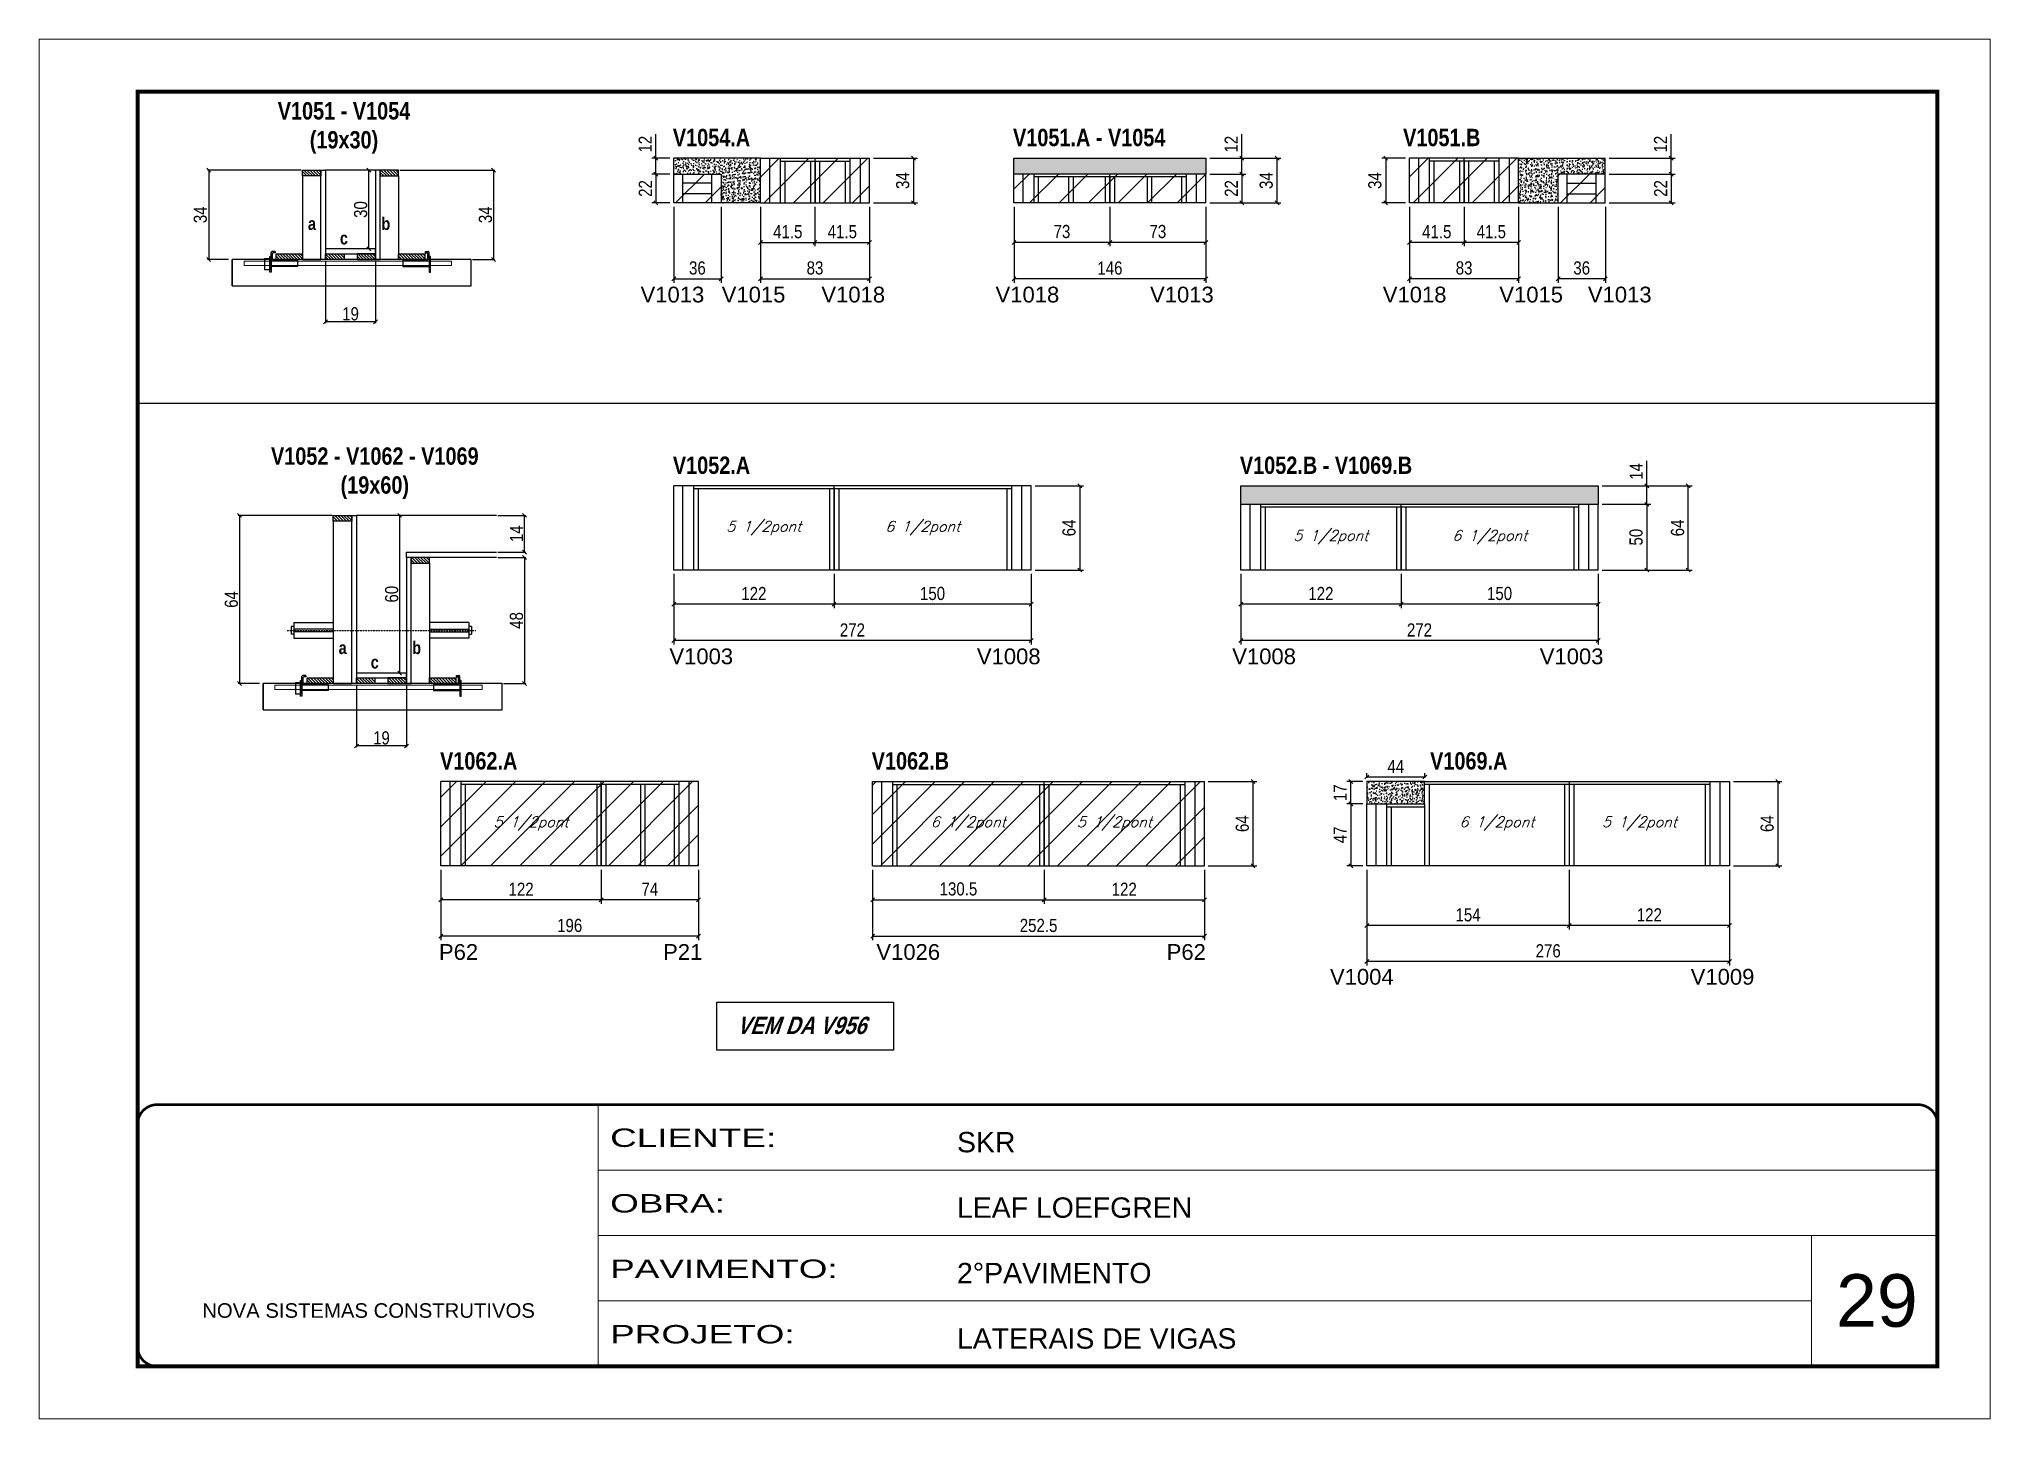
# Model space of a CAD drawing. Extents: x 3309 to 9563, y -2522 to 14608.
# Drawn here: x 3309 to 4794, y 5518 to 6568 of the extents above; entities that cross this region are included whole.
import ezdxf

# ---------------------------------------------------------------- set-up
doc = ezdxf.new("R2010")
doc.units = 0
for name, pattern in [('CONTINUO', [0]), ('DASHED', [0.75, 0.5, -0.25]), ('HIDDEN', [0.375, 0.25, -0.125])]:
    doc.linetypes.add(name, pattern=pattern)
for name, color, linetype in [('5', 5, 'Continuous'), ('barrote', 251, 'Continuous'), ('COTA', 241, 'Continuous'), ('detalhes', 4, 'Continuous'), ('NOMENCLATURA', 7, 'Continuous'), ('Painéis', 200, 'Continuous'), ('presilha', 1, 'Continuous'), ('SARR_2.2x10', 60, 'Continuous'), ('SARR_2.2x7', 40, 'Continuous'), ('SARR_3.5x7', 81, 'Continuous'), ('TENSOR', 3, 'Continuous'), ('texto', 7, 'Continuous')]:
    doc.layers.add(name, color=color, linetype=linetype)
for name, color, linetype, lineweight in [('CARIMBO', 255, 'Continuous', 9), ('CONCRETO', 251, 'Continuous', 25), ('Folhas', 255, 'Continuous', 9), ('Hachura', 251, 'Continuous', 9), ('SARRAFO DE PRESSAO', 251, 'DASHED', 9), ('SCO-___-LAJ', 2, 'Continuous', 0)]:
    doc.layers.add(name, color=color, linetype=linetype, lineweight=lineweight)
doc.styles.add('ARIAL', font='arial.ttf')
doc.styles.add('COTA TECNICA', font='techl___.ttf', dxfattribs={"height": 10})
doc.styles.add('COTA TECNICA 2X', font='techl___.ttf', dxfattribs={"height": 10})
doc.styles.add('Romans', font='romans.shx')
doc.styles.get("Standard").update_dxf_attribs({"font": 'arial.ttf'})
doc.styles.add('TECNICA', font='techb___.ttf', dxfattribs={"height": 10})
doc.styles.add('Tecnologia', font='')
doc.styles.get('Tecnologia').set_extended_font_data('Forgotten Futurist')
doc.dimstyles.new('PAINEL', dxfattribs={"dimtxt": 10, "dimasz": 3, "dimexe": 3, "dimexo": 3, "dimgap": 3, "dimtad": 1, "dimdec": 1, "dimzin": 12, "dimdsep": 46, "dimtxsty": 'COTA TECNICA', "dimblk1": 'OBLIQUE', "dimblk2": 'OBLIQUE', "dimsah": 1, "dimcen": 0.9, "dimclrd": 4, "dimclre": 4, "dimclrt": 240, "dimadec": 1, "dimazin": 3, "dimtfac": 1, "dimtdec": 1, "dimtmove": 0, "dimatfit": 3, "dimfxl": 1, "dimtolj": 1, "dimtzin": 12, "dimarcsym": 0})
doc.dimstyles.new('SECAO', dxfattribs={"dimscale": 0.333333, "dimtxt": 5, "dimasz": 9, "dimexe": 3, "dimexo": 3, "dimgap": 3, "dimtad": 1, "dimdec": 1, "dimlfac": 0.5, "dimzin": 12, "dimdsep": 46, "dimtxsty": 'COTA TECNICA 2X', "dimblk1": 'OBLIQUE', "dimblk2": 'OBLIQUE', "dimsah": 1, "dimcen": 0.9, "dimclrd": 4, "dimclre": 4, "dimclrt": 240, "dimadec": 1, "dimazin": 3, "dimtfac": 1, "dimtdec": 1, "dimtmove": 0, "dimatfit": 3, "dimfxl": 1, "dimtolj": 1, "dimtzin": 12, "dimarcsym": 0})
pattern_1 = [(135, (36763.051, -117112.0674), (-1.122532015, -1.122532015), [])]
pattern_2 = [(135, (36786.496, -117434.7549), (-1.122532015, -1.122532015), [])]

msp = doc.modelspace()

# ---------------------------------------------------------------- texts
at = {"layer": '5', "linetype": 'Continuous'}
for s, rotation, p in [('V1013', 359.99996, (3767.25, 6367.4)), ('V1015', 359.99996, (3829.03, 6367.4)), ('V1018', 359.99996, (3904.88, 6367.4)), ('V1018', 359.99996, (4037.45, 6367.4)), ('V1013', 359.99996, (4155.05, 6367.4)), ('V1018', 359.99996, (4332.22, 6367.4)), ('V1015', 359.99996, (4420.91, 6367.4)), ('V1013', 359.99996, (4488.32, 6367.4)), ('V1003', 359.99996, (3789.21, 6092.12)), ('V1008', 0.00004, (4023.26, 6092.12)), ('V1008', 359.99996, (4217.62, 6092.12)), ('V1003', 0.00004, (4451.69, 6092.12)), ('P62', 359.99996, (3613.8, 5867.17)), ('P21', 0.00004, (3784.41, 5867.17)), ('V1026', 359.99996, (3946.76, 5867.17)), ('P62', 0.00004, (4167.7, 5867.17)), ('V1004', 0.00004, (4292.01, 5848.29, 0)), ('V1009', 0.00004, (4566.57, 5848.29, 0))]:
    msp.add_text(s, height=12, rotation=rotation, dxfattribs=at).set_placement(p)
at = {"layer": 'CARIMBO', "style": 'ARIAL'}
msp.add_text('29', height=40, dxfattribs=at).set_placement((4677.23, 5587.98))
at = {"layer": 'detalhes', "style": 'TECNICA'}
for s, p in [('b', (3570.01, 6422.53, 0)), ('a', (3514.04, 6422.54, 0)), ('c', (3538.4, 6411.57, 0)), ('a', (3537.48, 6099.85)), ('b', (3593.46, 6099.84)), ('c', (3561.85, 6088.89))]:
    msp.add_text(s, height=9.6, dxfattribs=at).set_placement(p)
at = {"layer": 'NOMENCLATURA', "style": 'TECNICA'}
for s, p in [('V1054.A', (3791.83, 6486.31)), ('V1051.A - V1054', (4050.75, 6486.31)), ('V1051.B', (4347.67, 6486.31)), ('V1052.A', (3791.83, 6236.94)), ('V1052.B - V1069.B', (4223.43, 6236.94)), ('V1062.A', (3614.62, 6011.99)), ('V1062.B', (3943.19, 6011.99)), ('V1069.A', (4368.21, 6011.99))]:
    msp.add_text(s, height=13.2, dxfattribs=at).set_placement(p)
at = {"layer": 'NOMENCLATURA', "char_height": 13.2, "attachment_point": 2, "style": 'TECNICA'}
for s, insert in [('V1051 - V1054\\P(19x30)', (3541.51, 6519.8, 0)), ('V1052 - V1062 - V1069\\P(19x60)', (3564.96, 6257.11))]:
    msp.add_mtext_dynamic_manual_height_columns(s, width=300.2766, gutter_width=1, heights=[0], dxfattribs=dict(at, insert=insert))
at = {"layer": 'NOMENCLATURA', "insert": (3889.65, 5823.91), "char_height": 13.2, "width": 300.2766, "attachment_point": 2, "style": 'TECNICA'}
msp.add_mtext('{\\Q19;VEM DA V956}', dxfattribs=at)
at = {"layer": 'texto', "color": 2, "char_height": 8, "attachment_point": 5, "style": 'Romans'}
for s, insert in [('{\\Q19;\\C256;5 1/2pont}', (3861.04, 6195.75)), ('{\\Q19;\\C256;6 1/2pont}', (3982.04, 6195.75)), ('{\\Q19;\\C256;5 1/2pont}', (4292.64, 6188.75)), ('{\\Q19;\\C256;6 1/2pont}', (4413.64, 6188.75)), ('{\\Q19;\\C256;5 1/2pont}', (3683.84, 5970.81)), ('{\\Q19;\\C256;6 1/2pont}', (4016.66, 5970.81)), ('{\\Q19;\\C256;5 1/2pont}', (4127.91, 5970.81)), ('{\\Q19;\\C256;6 1/2pont}', (4419.07, 5970.81, 0)), ('{\\Q19;\\C256;5 1/2pont}', (4527.57, 5970.81, 0))]:
    msp.add_mtext(s, dxfattribs=dict(at, insert=insert))

# ---------------------------------------------------------------- blocks, each defined once
blk = doc.blocks.new('9999999999')
at = {"color": 30, "linetype": 'CONTINUO'}
for p, q in [((98564.6, 34230.2), (98564.6, 34429.4)), ((98564.6, 34379.6), (99584, 34379.6)), ((98564.6, 34329.8), (99488, 34329.8)), ((99584, 34329.8), (99488, 34329.8)), ((99488, 34329.8), (99488, 34230.2)), ((98564.6, 34280), (99488, 34280))]:
    blk.add_line(p, q, dxfattribs=at)
at = {"color": 30, "linetype": 'CONTINUO', "const_width": 2}
blk.add_lwpolyline([(99584, 34230.2), (99584, 34414.4, 0.414214), (99569, 34429.4), (98229, 34429.4, 0.414214), (98214, 34414.4), (98214, 34245.2, 0.414214), (98229, 34230.2), (99584, 34230.2)], format="xyb", dxfattribs=at)
at = {"layer": 'Folhas'}
blk.add_lwpolyline([(98139, 34190.2), (99624, 34190.2), (99624, 35240.2), (98139, 35240.2)], close=True, dxfattribs=at)
at = {"layer": 'Folhas', "color": 30, "const_width": 3}
blk.add_lwpolyline([(98214, 34230.2), (99584, 34230.2), (99584, 35200.2), (98214, 35200.2)], close=True, dxfattribs=at)
at = {"color": 7, "linetype": 'Continuous', "ltscale": 5, "style": 'ARIAL'}
for s, height, p in [('SKR', 15.48, (98837.7, 34393.1)), ('LEAF LOEFGREN', 15.483, (98837.7, 34343.3)), ('2°PAVIMENTO', 15.483, (98837.7, 34293.5)), ('NOVA SISTEMAS CONSTRUTIVOS', 11.059, (98263.2, 34267.2)), ('LATERAIS DE VIGAS', 15.483, (98837.7, 34243.7))]:
    blk.add_text(s, height=height, dxfattribs=at).set_placement(p)
at = {"layer": 'Folhas', "color": 7, "style": 'Tecnologia', "width": 1.5}
for s, p in [('CLIENTE:', (98573.7, 34397.2)), ('OBRA:', (98573.7, 34347.3)), ('PAVIMENTO:', (98573.7, 34297.5)), ('PROJETO:', (98573.7, 34247.7))]:
    blk.add_text(s, height=14, dxfattribs=at).set_placement(p)
blk = doc.blocks.new('_Oblique')
at = {"color": 0, "linetype": 'ByBlock', "lineweight": -2}
blk.add_line((-0.5, -0.5), (0.5, 0.5), dxfattribs=at)
blk = doc.blocks.new('*D1010')
at = {"layer": 'COTA', "color": 4, "lineweight": -2, "transparency": 16777216}
for p, q in [((3527.5, 6399.1), (3527.5, 6351.6)), ((3565.5, 6399.1), (3565.5, 6351.6)), ((3565.5, 6352.6), (3527.5, 6352.6))]:
    blk.add_line(p, q, dxfattribs=at)
at = {"layer": 'Defpoints', "color": 0, "transparency": 16777216}
for p in [(3527.5, 6400.1), (3565.5, 6400.1), (3527.5, 6352.6)]:
    blk.add_point(p, dxfattribs=at)
at = {"layer": 'COTA', "color": 4, "lineweight": -2, "transparency": 16777216, "xscale": 3, "yscale": 3, "zscale": 3, "rotation": 180}
blk.add_blockref('_Oblique', (3527.5, 6352.6), dxfattribs=at)
at = {"layer": 'COTA', "color": 4, "lineweight": -2, "transparency": 16777216, "xscale": 3, "yscale": 3, "zscale": 3}
blk.add_blockref('_Oblique', (3565.5, 6352.6), dxfattribs=at)
at = {"layer": 'COTA', "color": 240, "transparency": 16777216, "insert": (3546.5, 6358.7), "char_height": 10, "attachment_point": 5, "style": 'COTA TECNICA 2X'}
blk.add_mtext('\\A1;19', dxfattribs=at)
blk = doc.blocks.new('PRESILHA METÁLICA 1')
at = {"layer": 'presilha'}
for p, q in [((0, 13), (6, 13)), ((0, 13), (0, 0)), ((6, 0), (0, 0)), ((6, 15.5), (7.5, 15.5)), ((6, -2.5), (6, 15.5)), ((6, 13), (6, 0)), ((7.5, 10.6), (7.5, 19.9)), ((7.5, 15.5), (7.5, -2.5)), ((37.5, 4.1), (7.5, 4.1)), ((12, 21), (8.6, 21)), ((9, 11.6), (9, 18.9)), ((12, 19.5), (9.6, 19.5)), ((37.5, 11), (9.6, 11)), ((12, 21), (12, 19.5)), ((37.5, 11), (37.5, 4.1)), ((7.5, -2.5), (6, -2.5))]:
    blk.add_line(p, q, dxfattribs=at)
for centre, radius, start, end in [((8.6, 19.9), 1.14, 90, 180), ((9.6, 18.9), 0.57, 90, 180), ((9.6, 11.6), 0.57, 180, 270)]:
    blk.add_arc(centre, radius, start, end, dxfattribs=at)
blk = doc.blocks.new('PRESILHA METÁLICA 2')
at = {"layer": 'presilha'}
for p, q in [((-5.2, 23.5), (-5.2, 22)), ((-5.2, 23.5), (-1.9, 23.5)), ((-0.8, 14.6), (-0.8, 22.4)), ((-30.8, 13.5), (-30.8, 6.6)), ((-30.8, 13.5), (-2.8, 13.5)), ((-30.8, 6.6), (-0.8, 6.6)), ((-5.2, 22), (-2.8, 22)), ((-2.2, 14.1), (-2.2, 21.4)), ((0.8, 18), (-0.8, 18)), ((-0.8, 18), (-0.8, 0)), ((-0.8, 0), (0.8, 0)), ((0.8, 0), (0.8, 18))]:
    blk.add_line(p, q, dxfattribs=at)
for centre, radius, start, end in [((-1.9, 22.4), 1.14, 0, 90), ((-2.8, 21.4), 0.57, 0, 90), ((-2.8, 14.1), 0.57, 270, 0)]:
    blk.add_arc(centre, radius, start, end, dxfattribs=at)
blk = doc.blocks.new('*D1011')
at = {"layer": 'COTA', "color": 4, "lineweight": -2, "transparency": 16777216}
for p, q in [((3508.9, 6468.1), (3437.5, 6468.1)), ((3438.5, 6468.1), (3438.5, 6400.1)), ((3453.7, 6400.1), (3437.5, 6400.1))]:
    blk.add_line(p, q, dxfattribs=at)
at = {"layer": 'Defpoints', "color": 0, "transparency": 16777216}
for p in [(3509.9, 6468.1), (3438.5, 6400.1), (3454.7, 6400.1)]:
    blk.add_point(p, dxfattribs=at)
at = {"layer": 'COTA', "color": 4, "lineweight": -2, "transparency": 16777216, "xscale": 3, "yscale": 3, "zscale": 3}
for p, rotation in [((3438.5, 6468.1), 90), ((3438.5, 6400.1), 270)]:
    blk.add_blockref('_Oblique', p, dxfattribs=dict(at, rotation=rotation))
at = {"layer": 'COTA', "color": 240, "transparency": 16777216, "insert": (3432.2, 6434.1), "char_height": 10, "attachment_point": 5, "rotation": 90, "style": 'COTA TECNICA 2X'}
blk.add_mtext('\\A1;34', dxfattribs=at)
blk = doc.blocks.new('*D1012')
at = {"layer": 'COTA', "color": 4, "lineweight": -2, "transparency": 16777216}
for p, q in [((3584.1, 6468.1), (3656.4, 6468.1)), ((3655.4, 6468.1), (3655.4, 6400.1)), ((3639.3, 6400.1), (3656.4, 6400.1))]:
    blk.add_line(p, q, dxfattribs=at)
at = {"layer": 'Defpoints', "color": 0, "transparency": 16777216}
for p in [(3583.1, 6468.1), (3638.3, 6400.1), (3655.4, 6400.1)]:
    blk.add_point(p, dxfattribs=at)
at = {"layer": 'COTA', "color": 4, "lineweight": -2, "transparency": 16777216, "xscale": 3, "yscale": 3, "zscale": 3}
for p, rotation in [((3655.4, 6468.1), 90), ((3655.4, 6400.1), 270)]:
    blk.add_blockref('_Oblique', p, dxfattribs=dict(at, rotation=rotation))
at = {"layer": 'COTA', "color": 240, "transparency": 16777216, "insert": (3649.2, 6434.1), "char_height": 10, "attachment_point": 5, "rotation": 90, "style": 'COTA TECNICA 2X'}
blk.add_mtext('\\A1;34', dxfattribs=at)
blk = doc.blocks.new('*D1013')
at = {"layer": 'COTA', "color": 4, "lineweight": -2, "transparency": 16777216}
for p, q in [((3564.5, 6468.1), (3559.4, 6468.1)), ((3560.4, 6408.1), (3560.4, 6468.1)), ((3564.5, 6408.1), (3559.4, 6408.1))]:
    blk.add_line(p, q, dxfattribs=at)
at = {"layer": 'Defpoints', "color": 0, "transparency": 16777216}
for p in [(3560.4, 6468.1), (3565.5, 6468.1), (3565.5, 6408.1)]:
    blk.add_point(p, dxfattribs=at)
at = {"layer": 'COTA', "color": 4, "lineweight": -2, "transparency": 16777216, "xscale": 3, "yscale": 3, "zscale": 3}
for p, rotation in [((3560.4, 6468.1), 90), ((3560.4, 6408.1), 270)]:
    blk.add_blockref('_Oblique', p, dxfattribs=dict(at, rotation=rotation))
at = {"layer": 'COTA', "color": 240, "transparency": 16777216, "insert": (3554.2, 6438.1), "char_height": 10, "attachment_point": 5, "rotation": 90, "style": 'COTA TECNICA 2X'}
blk.add_mtext('\\A1;30', dxfattribs=at)
blk = doc.blocks.new('*D1014')
at = {"layer": 'COTA', "color": 4, "linetype": 'ByBlock', "lineweight": -2, "transparency": 16777216}
for p, q in [((4124.5, 6440.1), (4124.5, 6410.1)), ((4197.5, 6440.1), (4197.5, 6410.1)), ((4197.5, 6413.1), (4124.5, 6413.1))]:
    blk.add_line(p, q, dxfattribs=at)
at = {"layer": 'Defpoints', "color": 0, "linetype": 'ByBlock', "transparency": 16777216}
for p in [(4124.5, 6443.1), (4197.5, 6443.1), (4124.5, 6413.1)]:
    blk.add_point(p, dxfattribs=at)
at = {"layer": 'COTA', "color": 4, "linetype": 'ByBlock', "lineweight": -2, "transparency": 16777216, "xscale": 3, "yscale": 3, "zscale": 3, "rotation": 180}
blk.add_blockref('_Oblique', (4124.5, 6413.1), dxfattribs=at)
at = {"layer": 'COTA', "color": 4, "linetype": 'ByBlock', "lineweight": -2, "transparency": 16777216, "xscale": 3, "yscale": 3, "zscale": 3}
blk.add_blockref('_Oblique', (4197.5, 6413.1), dxfattribs=at)
at = {"layer": 'COTA', "color": 240, "linetype": 'ByBlock', "transparency": 16777216, "insert": (4161, 6421.3), "char_height": 10, "attachment_point": 5, "style": 'COTA TECNICA'}
blk.add_mtext('\\A1;73', dxfattribs=at)
blk = doc.blocks.new('*D1015')
at = {"layer": 'COTA', "color": 4, "linetype": 'ByBlock', "lineweight": -2, "transparency": 16777216}
for p, q in [((4051.5, 6440.1), (4051.5, 6410.1)), ((4124.5, 6440.1), (4124.5, 6410.1)), ((4124.5, 6413.1), (4051.5, 6413.1))]:
    blk.add_line(p, q, dxfattribs=at)
at = {"layer": 'Defpoints', "color": 0, "linetype": 'ByBlock', "transparency": 16777216}
for p in [(4051.5, 6443.1), (4124.5, 6443.1), (4051.5, 6413.1)]:
    blk.add_point(p, dxfattribs=at)
at = {"layer": 'COTA', "color": 4, "linetype": 'ByBlock', "lineweight": -2, "transparency": 16777216, "xscale": 3, "yscale": 3, "zscale": 3, "rotation": 180}
blk.add_blockref('_Oblique', (4051.5, 6413.1), dxfattribs=at)
at = {"layer": 'COTA', "color": 4, "linetype": 'ByBlock', "lineweight": -2, "transparency": 16777216, "xscale": 3, "yscale": 3, "zscale": 3}
blk.add_blockref('_Oblique', (4124.5, 6413.1), dxfattribs=at)
at = {"layer": 'COTA', "color": 240, "linetype": 'ByBlock', "transparency": 16777216, "insert": (4088, 6421.3), "char_height": 10, "attachment_point": 5, "style": 'COTA TECNICA'}
blk.add_mtext('\\A1;73', dxfattribs=at)
blk = doc.blocks.new('*D1018')
at = {"layer": 'COTA', "color": 4, "linetype": 'ByBlock', "lineweight": -2, "transparency": 16777216}
for p, q in [((4051.5, 6440.1), (4051.5, 6382.4)), ((4197.5, 6440.1), (4197.5, 6382.4)), ((4197.5, 6385.4), (4051.5, 6385.4))]:
    blk.add_line(p, q, dxfattribs=at)
at = {"layer": 'Defpoints', "color": 0, "linetype": 'ByBlock', "transparency": 16777216}
for p in [(4051.5, 6443.1), (4197.5, 6443.1), (4051.5, 6385.4)]:
    blk.add_point(p, dxfattribs=at)
at = {"layer": 'COTA', "color": 4, "linetype": 'ByBlock', "lineweight": -2, "transparency": 16777216, "xscale": 3, "yscale": 3, "zscale": 3, "rotation": 180}
blk.add_blockref('_Oblique', (4051.5, 6385.4), dxfattribs=at)
at = {"layer": 'COTA', "color": 4, "linetype": 'ByBlock', "lineweight": -2, "transparency": 16777216, "xscale": 3, "yscale": 3, "zscale": 3}
blk.add_blockref('_Oblique', (4197.5, 6385.4), dxfattribs=at)
at = {"layer": 'COTA', "color": 240, "linetype": 'ByBlock', "transparency": 16777216, "insert": (4124.5, 6393.5), "char_height": 10, "attachment_point": 5, "style": 'COTA TECNICA'}
blk.add_mtext('\\A1;146', dxfattribs=at)
blk = doc.blocks.new('*D1019')
at = {"layer": 'COTA', "color": 4, "lineweight": -2, "transparency": 16777216}
for p, q in [((4200.5, 6465.1), (4227.9, 6465.1)), ((4224.9, 6465.1), (4224.9, 6443.1)), ((4200.5, 6443.1), (4227.9, 6443.1))]:
    blk.add_line(p, q, dxfattribs=at)
at = {"layer": 'Defpoints', "color": 0, "transparency": 16777216}
for p in [(4197.5, 6465.1), (4197.5, 6443.1), (4224.9, 6443.1)]:
    blk.add_point(p, dxfattribs=at)
at = {"layer": 'COTA', "color": 4, "lineweight": -2, "transparency": 16777216, "xscale": 3, "yscale": 3, "zscale": 3}
for p, rotation in [((4224.9, 6465.1), 90), ((4224.9, 6443.1), 270)]:
    blk.add_blockref('_Oblique', p, dxfattribs=dict(at, rotation=rotation))
at = {"layer": 'COTA', "color": 240, "transparency": 16777216, "insert": (4216.9, 6454.1), "char_height": 10, "attachment_point": 5, "rotation": 90, "style": 'COTA TECNICA'}
blk.add_mtext('\\A1;22', dxfattribs=at)
blk = doc.blocks.new('*D1020')
at = {"layer": 'COTA', "color": 4, "lineweight": -2, "transparency": 16777216}
for p, q in [((4224.9, 6477.1), (4224.9, 6495.4)), ((4200.5, 6477.1), (4227.9, 6477.1)), ((4224.9, 6465.1), (4224.9, 6477.1)), ((4200.5, 6465.1), (4227.9, 6465.1))]:
    blk.add_line(p, q, dxfattribs=at)
at = {"layer": 'Defpoints', "color": 0, "transparency": 16777216}
for p in [(4197.5, 6477.1), (4224.9, 6477.1), (4197.5, 6465.1)]:
    blk.add_point(p, dxfattribs=at)
at = {"layer": 'COTA', "color": 4, "lineweight": -2, "transparency": 16777216, "xscale": 3, "yscale": 3, "zscale": 3}
for p, rotation in [((4224.9, 6477.1), 90), ((4224.9, 6465.1), 270)]:
    blk.add_blockref('_Oblique', p, dxfattribs=dict(at, rotation=rotation))
at = {"layer": 'COTA', "color": 240, "transparency": 16777216, "insert": (4216.8, 6487.8), "char_height": 10, "attachment_point": 5, "rotation": 90, "style": 'COTA TECNICA'}
blk.add_mtext('\\A1;12', dxfattribs=at)
blk = doc.blocks.new('*D1021')
at = {"layer": 'COTA', "color": 4, "lineweight": -2, "transparency": 16777216}
for p, q in [((4200.5, 6477.1), (4254.7, 6477.1)), ((4251.7, 6443.1), (4251.7, 6477.1)), ((4200.5, 6443.1), (4254.7, 6443.1))]:
    blk.add_line(p, q, dxfattribs=at)
at = {"layer": 'Defpoints', "color": 0, "transparency": 16777216}
for p in [(4197.5, 6477.1), (4251.7, 6477.1), (4197.5, 6443.1)]:
    blk.add_point(p, dxfattribs=at)
at = {"layer": 'COTA', "color": 4, "lineweight": -2, "transparency": 16777216, "xscale": 3, "yscale": 3, "zscale": 3}
for p, rotation in [((4251.7, 6477.1), 90), ((4251.7, 6443.1), 270)]:
    blk.add_blockref('_Oblique', p, dxfattribs=dict(at, rotation=rotation))
at = {"layer": 'COTA', "color": 240, "transparency": 16777216, "insert": (4243.5, 6460.1), "char_height": 10, "attachment_point": 5, "rotation": 90, "style": 'COTA TECNICA'}
blk.add_mtext('\\A1;34', dxfattribs=at)
blk = doc.blocks.new('*D1016')
at = {"layer": 'COTA', "color": 4, "linetype": 'ByBlock', "lineweight": -2, "transparency": 16777216}
for p, q in [((3858.5, 6440.1), (3858.5, 6410.1)), ((3900, 6440.1), (3900, 6410.1)), ((3858.5, 6413.1), (3900, 6413.1))]:
    blk.add_line(p, q, dxfattribs=at)
at = {"layer": 'Defpoints', "color": 0, "linetype": 'ByBlock', "transparency": 16777216}
for p in [(3858.5, 6443.1), (3900, 6443.1), (3900, 6413.1)]:
    blk.add_point(p, dxfattribs=at)
at = {"layer": 'COTA', "color": 4, "linetype": 'ByBlock', "lineweight": -2, "transparency": 16777216, "xscale": 3, "yscale": 3, "zscale": 3, "rotation": 180}
blk.add_blockref('_Oblique', (3858.5, 6413.1), dxfattribs=at)
at = {"layer": 'COTA', "color": 4, "linetype": 'ByBlock', "lineweight": -2, "transparency": 16777216, "xscale": 3, "yscale": 3, "zscale": 3}
blk.add_blockref('_Oblique', (3900, 6413.1), dxfattribs=at)
at = {"layer": 'COTA', "color": 240, "linetype": 'ByBlock', "transparency": 16777216, "insert": (3879.3, 6421.2), "char_height": 10, "attachment_point": 5, "style": 'COTA TECNICA'}
blk.add_mtext('\\A1;41.5', dxfattribs=at)
blk = doc.blocks.new('*D1017')
at = {"layer": 'COTA', "color": 4, "linetype": 'ByBlock', "lineweight": -2, "transparency": 16777216}
for p, q in [((3900, 6440.1), (3900, 6410.1)), ((3941.5, 6440.1), (3941.5, 6410.1)), ((3900, 6413.1), (3941.5, 6413.1))]:
    blk.add_line(p, q, dxfattribs=at)
at = {"layer": 'Defpoints', "color": 0, "linetype": 'ByBlock', "transparency": 16777216}
for p in [(3900, 6443.1), (3941.5, 6443.1), (3941.5, 6413.1)]:
    blk.add_point(p, dxfattribs=at)
at = {"layer": 'COTA', "color": 4, "linetype": 'ByBlock', "lineweight": -2, "transparency": 16777216, "xscale": 3, "yscale": 3, "zscale": 3, "rotation": 180}
blk.add_blockref('_Oblique', (3900, 6413.1), dxfattribs=at)
at = {"layer": 'COTA', "color": 4, "linetype": 'ByBlock', "lineweight": -2, "transparency": 16777216, "xscale": 3, "yscale": 3, "zscale": 3}
blk.add_blockref('_Oblique', (3941.5, 6413.1), dxfattribs=at)
at = {"layer": 'COTA', "color": 240, "linetype": 'ByBlock', "transparency": 16777216, "insert": (3920.8, 6421.2), "char_height": 10, "attachment_point": 5, "style": 'COTA TECNICA'}
blk.add_mtext('\\A1;41.5', dxfattribs=at)
blk = doc.blocks.new('*D1022')
at = {"layer": 'COTA', "color": 4, "linetype": 'ByBlock', "lineweight": -2, "transparency": 16777216}
for p, q in [((3858.5, 6440.1), (3858.5, 6382.4)), ((3941.5, 6440.1), (3941.5, 6382.4)), ((3858.5, 6385.4), (3941.5, 6385.4))]:
    blk.add_line(p, q, dxfattribs=at)
at = {"layer": 'Defpoints', "color": 0, "linetype": 'ByBlock', "transparency": 16777216}
for p in [(3858.5, 6443.1), (3941.5, 6443.1), (3941.5, 6385.4)]:
    blk.add_point(p, dxfattribs=at)
at = {"layer": 'COTA', "color": 4, "linetype": 'ByBlock', "lineweight": -2, "transparency": 16777216, "xscale": 3, "yscale": 3, "zscale": 3, "rotation": 180}
blk.add_blockref('_Oblique', (3858.5, 6385.4), dxfattribs=at)
at = {"layer": 'COTA', "color": 4, "linetype": 'ByBlock', "lineweight": -2, "transparency": 16777216, "xscale": 3, "yscale": 3, "zscale": 3}
blk.add_blockref('_Oblique', (3941.5, 6385.4), dxfattribs=at)
at = {"layer": 'COTA', "color": 240, "linetype": 'ByBlock', "transparency": 16777216, "insert": (3900, 6393.6), "char_height": 10, "attachment_point": 5, "style": 'COTA TECNICA'}
blk.add_mtext('\\A1;83', dxfattribs=at)
blk = doc.blocks.new('*D1023')
at = {"layer": 'COTA', "color": 4, "lineweight": -2, "transparency": 16777216}
for p, q in [((3792.5, 6440.1), (3792.5, 6382.4)), ((3828.5, 6440.1), (3828.5, 6382.4)), ((3792.5, 6385.4), (3828.5, 6385.4))]:
    blk.add_line(p, q, dxfattribs=at)
at = {"layer": 'Defpoints', "color": 0, "transparency": 16777216}
for p in [(3792.5, 6443.1), (3828.5, 6443.1), (3828.5, 6385.4)]:
    blk.add_point(p, dxfattribs=at)
at = {"layer": 'COTA', "color": 4, "lineweight": -2, "transparency": 16777216, "xscale": 3, "yscale": 3, "zscale": 3, "rotation": 180}
blk.add_blockref('_Oblique', (3792.5, 6385.4), dxfattribs=at)
at = {"layer": 'COTA', "color": 4, "lineweight": -2, "transparency": 16777216, "xscale": 3, "yscale": 3, "zscale": 3}
blk.add_blockref('_Oblique', (3828.5, 6385.4), dxfattribs=at)
at = {"layer": 'COTA', "color": 240, "transparency": 16777216, "insert": (3810.5, 6393.6), "char_height": 10, "attachment_point": 5, "style": 'COTA TECNICA'}
blk.add_mtext('\\A1;36', dxfattribs=at)
blk = doc.blocks.new('*D1024')
at = {"layer": 'COTA', "color": 4, "lineweight": -2, "transparency": 16777216}
for p, q in [((3789.5, 6465.1), (3775.9, 6465.1)), ((3778.9, 6465.1), (3778.9, 6443.1)), ((3789.5, 6443.1), (3775.9, 6443.1))]:
    blk.add_line(p, q, dxfattribs=at)
at = {"layer": 'Defpoints', "color": 0, "transparency": 16777216}
for p in [(3792.5, 6465.1), (3778.9, 6443.1), (3792.5, 6443.1)]:
    blk.add_point(p, dxfattribs=at)
at = {"layer": 'COTA', "color": 4, "lineweight": -2, "transparency": 16777216, "xscale": 3, "yscale": 3, "zscale": 3}
for p, rotation in [((3778.9, 6465.1), 90), ((3778.9, 6443.1), 270)]:
    blk.add_blockref('_Oblique', p, dxfattribs=dict(at, rotation=rotation))
at = {"layer": 'COTA', "color": 240, "transparency": 16777216, "insert": (3770.9, 6454.1), "char_height": 10, "attachment_point": 5, "rotation": 90, "style": 'COTA TECNICA'}
blk.add_mtext('\\A1;22', dxfattribs=at)
blk = doc.blocks.new('*D1025')
at = {"layer": 'COTA', "color": 4, "lineweight": -2, "transparency": 16777216}
for p, q in [((3778.9, 6477.1), (3778.9, 6495.4)), ((3789.5, 6477.1), (3775.9, 6477.1)), ((3778.9, 6465.1), (3778.9, 6477.1)), ((3789.5, 6465.1), (3775.9, 6465.1))]:
    blk.add_line(p, q, dxfattribs=at)
at = {"layer": 'Defpoints', "color": 0, "transparency": 16777216}
for p in [(3778.9, 6477.1), (3792.5, 6477.1), (3792.5, 6465.1)]:
    blk.add_point(p, dxfattribs=at)
at = {"layer": 'COTA', "color": 4, "lineweight": -2, "transparency": 16777216, "xscale": 3, "yscale": 3, "zscale": 3}
for p, rotation in [((3778.9, 6477.1), 90), ((3778.9, 6465.1), 270)]:
    blk.add_blockref('_Oblique', p, dxfattribs=dict(at, rotation=rotation))
at = {"layer": 'COTA', "color": 240, "transparency": 16777216, "insert": (3770.8, 6487.8), "char_height": 10, "attachment_point": 5, "rotation": 90, "style": 'COTA TECNICA'}
blk.add_mtext('\\A1;12', dxfattribs=at)
blk = doc.blocks.new('*D1026')
at = {"layer": 'COTA', "color": 4, "lineweight": -2, "transparency": 16777216}
for p, q in [((3944.5, 6477.1), (3978, 6477.1)), ((3975, 6477.1), (3975, 6443.1)), ((3944.5, 6443.1), (3978, 6443.1))]:
    blk.add_line(p, q, dxfattribs=at)
at = {"layer": 'Defpoints', "color": 0, "transparency": 16777216}
for p in [(3941.5, 6477.1), (3941.5, 6443.1), (3975, 6443.1)]:
    blk.add_point(p, dxfattribs=at)
at = {"layer": 'COTA', "color": 4, "lineweight": -2, "transparency": 16777216, "xscale": 3, "yscale": 3, "zscale": 3}
for p, rotation in [((3975, 6477.1), 90), ((3975, 6443.1), 270)]:
    blk.add_blockref('_Oblique', p, dxfattribs=dict(at, rotation=rotation))
at = {"layer": 'COTA', "color": 240, "transparency": 16777216, "insert": (3966.8, 6460.1), "char_height": 10, "attachment_point": 5, "rotation": 90, "style": 'COTA TECNICA'}
blk.add_mtext('\\A1;34', dxfattribs=at)
blk = doc.blocks.new('*D1027')
at = {"layer": 'COTA', "color": 4, "linetype": 'ByBlock', "lineweight": -2, "transparency": 16777216}
for p, q in [((4394.1, 6440.1), (4394.1, 6410.1)), ((4435.6, 6440.1), (4435.6, 6410.1)), ((4435.6, 6413.1), (4394.1, 6413.1))]:
    blk.add_line(p, q, dxfattribs=at)
at = {"layer": 'Defpoints', "color": 0, "linetype": 'ByBlock', "transparency": 16777216}
for p in [(4394.1, 6443.1), (4435.6, 6443.1), (4394.1, 6413.1)]:
    blk.add_point(p, dxfattribs=at)
at = {"layer": 'COTA', "color": 4, "linetype": 'ByBlock', "lineweight": -2, "transparency": 16777216, "xscale": 3, "yscale": 3, "zscale": 3, "rotation": 180}
blk.add_blockref('_Oblique', (4394.1, 6413.1), dxfattribs=at)
at = {"layer": 'COTA', "color": 4, "linetype": 'ByBlock', "lineweight": -2, "transparency": 16777216, "xscale": 3, "yscale": 3, "zscale": 3}
blk.add_blockref('_Oblique', (4435.6, 6413.1), dxfattribs=at)
at = {"layer": 'COTA', "color": 240, "linetype": 'ByBlock', "transparency": 16777216, "insert": (4414.8, 6421.2), "char_height": 10, "attachment_point": 5, "style": 'COTA TECNICA'}
blk.add_mtext('\\A1;41.5', dxfattribs=at)
blk = doc.blocks.new('*D1028')
at = {"layer": 'COTA', "color": 4, "linetype": 'ByBlock', "lineweight": -2, "transparency": 16777216}
for p, q in [((4352.6, 6440.1), (4352.6, 6410.1)), ((4394.1, 6440.1), (4394.1, 6410.1)), ((4394.1, 6413.1), (4352.6, 6413.1))]:
    blk.add_line(p, q, dxfattribs=at)
at = {"layer": 'Defpoints', "color": 0, "linetype": 'ByBlock', "transparency": 16777216}
for p in [(4352.6, 6443.1), (4394.1, 6443.1), (4352.6, 6413.1)]:
    blk.add_point(p, dxfattribs=at)
at = {"layer": 'COTA', "color": 4, "linetype": 'ByBlock', "lineweight": -2, "transparency": 16777216, "xscale": 3, "yscale": 3, "zscale": 3, "rotation": 180}
blk.add_blockref('_Oblique', (4352.6, 6413.1), dxfattribs=at)
at = {"layer": 'COTA', "color": 4, "linetype": 'ByBlock', "lineweight": -2, "transparency": 16777216, "xscale": 3, "yscale": 3, "zscale": 3}
blk.add_blockref('_Oblique', (4394.1, 6413.1), dxfattribs=at)
at = {"layer": 'COTA', "color": 240, "linetype": 'ByBlock', "transparency": 16777216, "insert": (4373.3, 6421.2), "char_height": 10, "attachment_point": 5, "style": 'COTA TECNICA'}
blk.add_mtext('\\A1;41.5', dxfattribs=at)
blk = doc.blocks.new('*D1029')
at = {"layer": 'COTA', "color": 4, "linetype": 'ByBlock', "lineweight": -2, "transparency": 16777216}
for p, q in [((4352.6, 6440.1), (4352.6, 6382.4)), ((4435.6, 6440.1), (4435.6, 6382.4)), ((4435.6, 6385.4), (4352.6, 6385.4))]:
    blk.add_line(p, q, dxfattribs=at)
at = {"layer": 'Defpoints', "color": 0, "linetype": 'ByBlock', "transparency": 16777216}
for p in [(4352.6, 6443.1), (4435.6, 6443.1), (4352.6, 6385.4)]:
    blk.add_point(p, dxfattribs=at)
at = {"layer": 'COTA', "color": 4, "linetype": 'ByBlock', "lineweight": -2, "transparency": 16777216, "xscale": 3, "yscale": 3, "zscale": 3, "rotation": 180}
blk.add_blockref('_Oblique', (4352.6, 6385.4), dxfattribs=at)
at = {"layer": 'COTA', "color": 4, "linetype": 'ByBlock', "lineweight": -2, "transparency": 16777216, "xscale": 3, "yscale": 3, "zscale": 3}
blk.add_blockref('_Oblique', (4435.6, 6385.4), dxfattribs=at)
at = {"layer": 'COTA', "color": 240, "linetype": 'ByBlock', "transparency": 16777216, "insert": (4394.1, 6393.6), "char_height": 10, "attachment_point": 5, "style": 'COTA TECNICA'}
blk.add_mtext('\\A1;83', dxfattribs=at)
blk = doc.blocks.new('*D1030')
at = {"layer": 'COTA', "color": 4, "lineweight": -2, "transparency": 16777216}
for p, q in [((4465.6, 6440.1), (4465.6, 6382.4)), ((4501.6, 6440.1), (4501.6, 6382.4)), ((4501.6, 6385.4), (4465.6, 6385.4))]:
    blk.add_line(p, q, dxfattribs=at)
at = {"layer": 'Defpoints', "color": 0, "transparency": 16777216}
for p in [(4465.6, 6443.1), (4501.6, 6443.1), (4465.6, 6385.4)]:
    blk.add_point(p, dxfattribs=at)
at = {"layer": 'COTA', "color": 4, "lineweight": -2, "transparency": 16777216, "xscale": 3, "yscale": 3, "zscale": 3, "rotation": 180}
blk.add_blockref('_Oblique', (4465.6, 6385.4), dxfattribs=at)
at = {"layer": 'COTA', "color": 4, "lineweight": -2, "transparency": 16777216, "xscale": 3, "yscale": 3, "zscale": 3}
blk.add_blockref('_Oblique', (4501.6, 6385.4), dxfattribs=at)
at = {"layer": 'COTA', "color": 240, "transparency": 16777216, "insert": (4483.6, 6393.6), "char_height": 10, "attachment_point": 5, "style": 'COTA TECNICA'}
blk.add_mtext('\\A1;36', dxfattribs=at)
blk = doc.blocks.new('*D1031')
at = {"layer": 'COTA', "color": 4, "lineweight": -2, "transparency": 16777216}
for p, q in [((4504.6, 6465.1), (4554.7, 6465.1)), ((4551.7, 6465.1), (4551.7, 6443.1)), ((4504.6, 6443.1), (4554.7, 6443.1))]:
    blk.add_line(p, q, dxfattribs=at)
at = {"layer": 'Defpoints', "color": 0, "transparency": 16777216}
for p in [(4501.6, 6465.1), (4501.6, 6443.1), (4551.7, 6443.1)]:
    blk.add_point(p, dxfattribs=at)
at = {"layer": 'COTA', "color": 4, "lineweight": -2, "transparency": 16777216, "xscale": 3, "yscale": 3, "zscale": 3}
for p, rotation in [((4551.7, 6465.1), 90), ((4551.7, 6443.1), 270)]:
    blk.add_blockref('_Oblique', p, dxfattribs=dict(at, rotation=rotation))
at = {"layer": 'COTA', "color": 240, "transparency": 16777216, "insert": (4543.7, 6454.1), "char_height": 10, "attachment_point": 5, "rotation": 90, "style": 'COTA TECNICA'}
blk.add_mtext('\\A1;22', dxfattribs=at)
blk = doc.blocks.new('*D1032')
at = {"layer": 'COTA', "color": 4, "lineweight": -2, "transparency": 16777216}
for p, q in [((4551.7, 6477.1), (4551.7, 6495.4)), ((4504.6, 6477.1), (4554.7, 6477.1)), ((4551.7, 6465.1), (4551.7, 6477.1)), ((4504.6, 6465.1), (4554.7, 6465.1))]:
    blk.add_line(p, q, dxfattribs=at)
at = {"layer": 'Defpoints', "color": 0, "transparency": 16777216}
for p in [(4501.6, 6477.1), (4551.7, 6477.1), (4501.6, 6465.1)]:
    blk.add_point(p, dxfattribs=at)
at = {"layer": 'COTA', "color": 4, "lineweight": -2, "transparency": 16777216, "xscale": 3, "yscale": 3, "zscale": 3}
for p, rotation in [((4551.7, 6477.1), 90), ((4551.7, 6465.1), 270)]:
    blk.add_blockref('_Oblique', p, dxfattribs=dict(at, rotation=rotation))
at = {"layer": 'COTA', "color": 240, "transparency": 16777216, "insert": (4543.6, 6487.8), "char_height": 10, "attachment_point": 5, "rotation": 90, "style": 'COTA TECNICA'}
blk.add_mtext('\\A1;12', dxfattribs=at)
blk = doc.blocks.new('*D1033')
at = {"layer": 'COTA', "color": 4, "lineweight": -2, "transparency": 16777216}
for p, q in [((4349.6, 6477.1), (4331.4, 6477.1)), ((4334.4, 6477.1), (4334.4, 6443.1)), ((4349.6, 6443.1), (4331.4, 6443.1))]:
    blk.add_line(p, q, dxfattribs=at)
at = {"layer": 'Defpoints', "color": 0, "transparency": 16777216}
for p in [(4352.6, 6477.1), (4334.4, 6443.1), (4352.6, 6443.1)]:
    blk.add_point(p, dxfattribs=at)
at = {"layer": 'COTA', "color": 4, "lineweight": -2, "transparency": 16777216, "xscale": 3, "yscale": 3, "zscale": 3}
for p, rotation in [((4334.4, 6477.1), 90), ((4334.4, 6443.1), 270)]:
    blk.add_blockref('_Oblique', p, dxfattribs=dict(at, rotation=rotation))
at = {"layer": 'COTA', "color": 240, "transparency": 16777216, "insert": (4326.2, 6460.1), "char_height": 10, "attachment_point": 5, "rotation": 90, "style": 'COTA TECNICA'}
blk.add_mtext('\\A1;34', dxfattribs=at)
blk = doc.blocks.new('*D1034')
at = {"layer": 'COTA', "color": 4, "lineweight": -2, "transparency": 16777216}
for p, q in [((3551, 6076.4), (3551, 6028.9)), ((3589, 6076.4), (3589, 6028.9)), ((3589, 6029.9), (3551, 6029.9))]:
    blk.add_line(p, q, dxfattribs=at)
at = {"layer": 'Defpoints', "color": 0, "transparency": 16777216}
for p in [(3551, 6077.4), (3589, 6077.4), (3551, 6029.9)]:
    blk.add_point(p, dxfattribs=at)
at = {"layer": 'COTA', "color": 4, "lineweight": -2, "transparency": 16777216, "xscale": 3, "yscale": 3, "zscale": 3, "rotation": 180}
blk.add_blockref('_Oblique', (3551, 6029.9), dxfattribs=at)
at = {"layer": 'COTA', "color": 4, "lineweight": -2, "transparency": 16777216, "xscale": 3, "yscale": 3, "zscale": 3}
blk.add_blockref('_Oblique', (3589, 6029.9), dxfattribs=at)
at = {"layer": 'COTA', "color": 240, "transparency": 16777216, "insert": (3570, 6036), "char_height": 10, "attachment_point": 5, "style": 'COTA TECNICA 2X'}
blk.add_mtext('\\A1;19', dxfattribs=at)
blk = doc.blocks.new('*D1035')
at = {"layer": 'COTA', "color": 4, "lineweight": -2, "transparency": 16777216}
for p, q in [((3532.4, 6205.4), (3460.9, 6205.4)), ((3461.9, 6205.4), (3461.9, 6077.4)), ((3477.1, 6077.4), (3460.9, 6077.4))]:
    blk.add_line(p, q, dxfattribs=at)
at = {"layer": 'Defpoints', "color": 0, "transparency": 16777216}
for p in [(3533.4, 6205.4), (3461.9, 6077.4), (3478.1, 6077.4)]:
    blk.add_point(p, dxfattribs=at)
at = {"layer": 'COTA', "color": 4, "lineweight": -2, "transparency": 16777216, "xscale": 3, "yscale": 3, "zscale": 3}
for p, rotation in [((3461.9, 6205.4), 90), ((3461.9, 6077.4), 270)]:
    blk.add_blockref('_Oblique', p, dxfattribs=dict(at, rotation=rotation))
at = {"layer": 'COTA', "color": 240, "transparency": 16777216, "insert": (3455.8, 6141.4), "char_height": 10, "attachment_point": 5, "rotation": 90, "style": 'COTA TECNICA 2X'}
blk.add_mtext('\\A1;64', dxfattribs=at)
blk = doc.blocks.new('*D1036')
at = {"layer": 'COTA', "color": 4, "lineweight": -2, "transparency": 16777216}
for p, q in [((3658.7, 6173.4), (3679.9, 6173.4)), ((3678.9, 6173.4), (3678.9, 6077.4)), ((3662.8, 6077.4), (3679.9, 6077.4))]:
    blk.add_line(p, q, dxfattribs=at)
at = {"layer": 'Defpoints', "color": 0, "transparency": 16777216}
for p in [(3657.7, 6173.4), (3661.8, 6077.4), (3678.9, 6077.4)]:
    blk.add_point(p, dxfattribs=at)
at = {"layer": 'COTA', "color": 4, "lineweight": -2, "transparency": 16777216, "xscale": 3, "yscale": 3, "zscale": 3}
for p, rotation in [((3678.9, 6173.4), 90), ((3678.9, 6077.4), 270)]:
    blk.add_blockref('_Oblique', p, dxfattribs=dict(at, rotation=rotation))
at = {"layer": 'COTA', "color": 240, "transparency": 16777216, "insert": (3672.8, 6125.4), "char_height": 10, "attachment_point": 5, "rotation": 90, "style": 'COTA TECNICA 2X'}
blk.add_mtext('\\A1;48', dxfattribs=at)
blk = doc.blocks.new('*D1037')
at = {"layer": 'COTA', "color": 4, "lineweight": -2, "transparency": 16777216}
for p, q in [((3588, 6205.4), (3582.9, 6205.4)), ((3583.9, 6085.4), (3583.9, 6205.4)), ((3588, 6085.4), (3582.9, 6085.4))]:
    blk.add_line(p, q, dxfattribs=at)
at = {"layer": 'Defpoints', "color": 0, "transparency": 16777216}
for p in [(3583.9, 6205.4), (3589, 6205.4), (3589, 6085.4)]:
    blk.add_point(p, dxfattribs=at)
at = {"layer": 'COTA', "color": 4, "lineweight": -2, "transparency": 16777216, "xscale": 3, "yscale": 3, "zscale": 3}
for p, rotation in [((3583.9, 6205.4), 90), ((3583.9, 6085.4), 270)]:
    blk.add_blockref('_Oblique', p, dxfattribs=dict(at, rotation=rotation))
at = {"layer": 'COTA', "color": 240, "transparency": 16777216, "insert": (3577.8, 6145.4), "char_height": 10, "attachment_point": 5, "rotation": 90, "style": 'COTA TECNICA 2X'}
blk.add_mtext('\\A1;60', dxfattribs=at)
blk = doc.blocks.new('*D1038')
at = {"layer": 'COTA', "color": 4, "lineweight": -2, "transparency": 16777216}
for p, q in [((3658.7, 6205.4), (3679.9, 6205.4)), ((3678.9, 6177.4), (3678.9, 6205.4)), ((3658.7, 6177.4), (3679.9, 6177.4))]:
    blk.add_line(p, q, dxfattribs=at)
at = {"layer": 'Defpoints', "color": 0, "transparency": 16777216}
for p in [(3657.7, 6205.4), (3678.9, 6205.4), (3657.7, 6177.4)]:
    blk.add_point(p, dxfattribs=at)
at = {"layer": 'COTA', "color": 4, "lineweight": -2, "transparency": 16777216, "xscale": 3, "yscale": 3, "zscale": 3}
for p, rotation in [((3678.9, 6205.4), 90), ((3678.9, 6177.4), 270)]:
    blk.add_blockref('_Oblique', p, dxfattribs=dict(at, rotation=rotation))
at = {"layer": 'COTA', "color": 240, "transparency": 16777216, "insert": (3672.8, 6191.4), "char_height": 10, "attachment_point": 5, "rotation": 90, "style": 'COTA TECNICA 2X'}
blk.add_mtext('\\A1;14', dxfattribs=at)
blk = doc.blocks.new('*D1039')
at = {"layer": 'COTA', "color": 4, "linetype": 'ByBlock', "lineweight": -2, "transparency": 16777216}
for p, q in [((3914.5, 6160.8), (3914.5, 6134.8)), ((4064.5, 6160.8), (4064.5, 6134.8)), ((4064.5, 6137.8), (3914.5, 6137.8))]:
    blk.add_line(p, q, dxfattribs=at)
at = {"layer": 'Defpoints', "color": 0, "linetype": 'ByBlock', "transparency": 16777216}
for p in [(3914.5, 6163.8), (4064.5, 6163.8), (3914.5, 6137.8)]:
    blk.add_point(p, dxfattribs=at)
at = {"layer": 'COTA', "color": 4, "linetype": 'ByBlock', "lineweight": -2, "transparency": 16777216, "xscale": 3, "yscale": 3, "zscale": 3, "rotation": 180}
blk.add_blockref('_Oblique', (3914.5, 6137.8), dxfattribs=at)
at = {"layer": 'COTA', "color": 4, "linetype": 'ByBlock', "lineweight": -2, "transparency": 16777216, "xscale": 3, "yscale": 3, "zscale": 3}
blk.add_blockref('_Oblique', (4064.5, 6137.8), dxfattribs=at)
at = {"layer": 'COTA', "color": 240, "linetype": 'ByBlock', "transparency": 16777216, "insert": (3989.5, 6145.9), "char_height": 10, "attachment_point": 5, "style": 'COTA TECNICA'}
blk.add_mtext('\\A1;150', dxfattribs=at)
blk = doc.blocks.new('*D1040')
at = {"layer": 'COTA', "color": 4, "linetype": 'ByBlock', "lineweight": -2, "transparency": 16777216}
for p, q in [((3792.5, 6160.8), (3792.5, 6134.8)), ((3914.5, 6160.8), (3914.5, 6134.8)), ((3914.5, 6137.8), (3792.5, 6137.8))]:
    blk.add_line(p, q, dxfattribs=at)
at = {"layer": 'Defpoints', "color": 0, "linetype": 'ByBlock', "transparency": 16777216}
for p in [(3792.5, 6163.8), (3914.5, 6163.8), (3792.5, 6137.8)]:
    blk.add_point(p, dxfattribs=at)
at = {"layer": 'COTA', "color": 4, "linetype": 'ByBlock', "lineweight": -2, "transparency": 16777216, "xscale": 3, "yscale": 3, "zscale": 3, "rotation": 180}
blk.add_blockref('_Oblique', (3792.5, 6137.8), dxfattribs=at)
at = {"layer": 'COTA', "color": 4, "linetype": 'ByBlock', "lineweight": -2, "transparency": 16777216, "xscale": 3, "yscale": 3, "zscale": 3}
blk.add_blockref('_Oblique', (3914.5, 6137.8), dxfattribs=at)
at = {"layer": 'COTA', "color": 240, "linetype": 'ByBlock', "transparency": 16777216, "insert": (3853.5, 6145.9), "char_height": 10, "attachment_point": 5, "style": 'COTA TECNICA'}
blk.add_mtext('\\A1;122', dxfattribs=at)
blk = doc.blocks.new('*D1041')
at = {"layer": 'COTA', "color": 4, "linetype": 'ByBlock', "lineweight": -2, "transparency": 16777216}
for p, q in [((3792.5, 6160.8), (3792.5, 6107.1)), ((4064.5, 6160.8), (4064.5, 6107.1)), ((4064.5, 6110.1), (3792.5, 6110.1))]:
    blk.add_line(p, q, dxfattribs=at)
at = {"layer": 'Defpoints', "color": 0, "linetype": 'ByBlock', "transparency": 16777216}
for p in [(3792.5, 6163.8), (4064.5, 6163.8), (3792.5, 6110.1)]:
    blk.add_point(p, dxfattribs=at)
at = {"layer": 'COTA', "color": 4, "linetype": 'ByBlock', "lineweight": -2, "transparency": 16777216, "xscale": 3, "yscale": 3, "zscale": 3, "rotation": 180}
blk.add_blockref('_Oblique', (3792.5, 6110.1), dxfattribs=at)
at = {"layer": 'COTA', "color": 4, "linetype": 'ByBlock', "lineweight": -2, "transparency": 16777216, "xscale": 3, "yscale": 3, "zscale": 3}
blk.add_blockref('_Oblique', (4064.5, 6110.1), dxfattribs=at)
at = {"layer": 'COTA', "color": 240, "linetype": 'ByBlock', "transparency": 16777216, "insert": (3928.5, 6118.2), "char_height": 10, "attachment_point": 5, "style": 'COTA TECNICA'}
blk.add_mtext('\\A1;272', dxfattribs=at)
blk = doc.blocks.new('*D1042')
at = {"layer": 'COTA', "color": 4, "lineweight": -2, "transparency": 16777216}
for p, q in [((4067.5, 6227.8), (4104.5, 6227.8)), ((4101.5, 6227.8), (4101.5, 6163.8)), ((4067.5, 6163.8), (4104.5, 6163.8))]:
    blk.add_line(p, q, dxfattribs=at)
at = {"layer": 'Defpoints', "color": 0, "transparency": 16777216}
for p in [(4064.5, 6227.8, 0), (4064.5, 6163.8, 0), (4101.5, 6163.8)]:
    blk.add_point(p, dxfattribs=at)
at = {"layer": 'COTA', "color": 4, "lineweight": -2, "transparency": 16777216, "xscale": 3, "yscale": 3, "zscale": 3}
for p, rotation in [((4101.5, 6227.8), 90), ((4101.5, 6163.8), 270)]:
    blk.add_blockref('_Oblique', p, dxfattribs=dict(at, rotation=rotation))
at = {"layer": 'COTA', "color": 240, "transparency": 16777216, "insert": (4093.4, 6195.8), "char_height": 10, "attachment_point": 5, "rotation": 90, "style": 'COTA TECNICA'}
blk.add_mtext('\\A1;64', dxfattribs=at)
blk = doc.blocks.new('*D1043')
at = {"layer": 'COTA', "color": 4, "linetype": 'ByBlock', "lineweight": -2, "transparency": 16777216}
for p, q in [((4346.1, 6160.8), (4346.1, 6134.8)), ((4496.1, 6160.8), (4496.1, 6134.8)), ((4496.1, 6137.8), (4346.1, 6137.8))]:
    blk.add_line(p, q, dxfattribs=at)
at = {"layer": 'Defpoints', "color": 0, "linetype": 'ByBlock', "transparency": 16777216}
for p in [(4346.1, 6163.8), (4496.1, 6163.8), (4346.1, 6137.8)]:
    blk.add_point(p, dxfattribs=at)
at = {"layer": 'COTA', "color": 4, "linetype": 'ByBlock', "lineweight": -2, "transparency": 16777216, "xscale": 3, "yscale": 3, "zscale": 3, "rotation": 180}
blk.add_blockref('_Oblique', (4346.1, 6137.8), dxfattribs=at)
at = {"layer": 'COTA', "color": 4, "linetype": 'ByBlock', "lineweight": -2, "transparency": 16777216, "xscale": 3, "yscale": 3, "zscale": 3}
blk.add_blockref('_Oblique', (4496.1, 6137.8), dxfattribs=at)
at = {"layer": 'COTA', "color": 240, "linetype": 'ByBlock', "transparency": 16777216, "insert": (4421.1, 6145.9), "char_height": 10, "attachment_point": 5, "style": 'COTA TECNICA'}
blk.add_mtext('\\A1;150', dxfattribs=at)
blk = doc.blocks.new('*D1044')
at = {"layer": 'COTA', "color": 4, "linetype": 'ByBlock', "lineweight": -2, "transparency": 16777216}
for p, q in [((4224.1, 6160.8), (4224.1, 6134.8)), ((4346.1, 6160.8), (4346.1, 6134.8)), ((4346.1, 6137.8), (4224.1, 6137.8))]:
    blk.add_line(p, q, dxfattribs=at)
at = {"layer": 'Defpoints', "color": 0, "linetype": 'ByBlock', "transparency": 16777216}
for p in [(4224.1, 6163.8), (4346.1, 6163.8), (4224.1, 6137.8)]:
    blk.add_point(p, dxfattribs=at)
at = {"layer": 'COTA', "color": 4, "linetype": 'ByBlock', "lineweight": -2, "transparency": 16777216, "xscale": 3, "yscale": 3, "zscale": 3, "rotation": 180}
blk.add_blockref('_Oblique', (4224.1, 6137.8), dxfattribs=at)
at = {"layer": 'COTA', "color": 4, "linetype": 'ByBlock', "lineweight": -2, "transparency": 16777216, "xscale": 3, "yscale": 3, "zscale": 3}
blk.add_blockref('_Oblique', (4346.1, 6137.8), dxfattribs=at)
at = {"layer": 'COTA', "color": 240, "linetype": 'ByBlock', "transparency": 16777216, "insert": (4285.1, 6145.9), "char_height": 10, "attachment_point": 5, "style": 'COTA TECNICA'}
blk.add_mtext('\\A1;122', dxfattribs=at)
blk = doc.blocks.new('*D1045')
at = {"layer": 'COTA', "color": 4, "linetype": 'ByBlock', "lineweight": -2, "transparency": 16777216}
for p, q in [((4224.1, 6160.8), (4224.1, 6107.1)), ((4496.1, 6160.8), (4496.1, 6107.1)), ((4496.1, 6110.1), (4224.1, 6110.1))]:
    blk.add_line(p, q, dxfattribs=at)
at = {"layer": 'Defpoints', "color": 0, "linetype": 'ByBlock', "transparency": 16777216}
for p in [(4224.1, 6163.8), (4496.1, 6163.8), (4224.1, 6110.1)]:
    blk.add_point(p, dxfattribs=at)
at = {"layer": 'COTA', "color": 4, "linetype": 'ByBlock', "lineweight": -2, "transparency": 16777216, "xscale": 3, "yscale": 3, "zscale": 3, "rotation": 180}
blk.add_blockref('_Oblique', (4224.1, 6110.1), dxfattribs=at)
at = {"layer": 'COTA', "color": 4, "linetype": 'ByBlock', "lineweight": -2, "transparency": 16777216, "xscale": 3, "yscale": 3, "zscale": 3}
blk.add_blockref('_Oblique', (4496.1, 6110.1), dxfattribs=at)
at = {"layer": 'COTA', "color": 240, "linetype": 'ByBlock', "transparency": 16777216, "insert": (4360.1, 6118.2), "char_height": 10, "attachment_point": 5, "style": 'COTA TECNICA'}
blk.add_mtext('\\A1;272', dxfattribs=at)
blk = doc.blocks.new('*D1046')
at = {"layer": 'COTA', "color": 4, "lineweight": -2, "transparency": 16777216}
for p, q in [((4499.1, 6213.8), (4536.1, 6213.8)), ((4533.1, 6213.8), (4533.1, 6163.8)), ((4499.1, 6163.8), (4536.1, 6163.8))]:
    blk.add_line(p, q, dxfattribs=at)
at = {"layer": 'Defpoints', "color": 0, "transparency": 16777216}
for p in [(4496.1, 6213.8, 0), (4496.1, 6163.8, 0), (4533.1, 6163.8)]:
    blk.add_point(p, dxfattribs=at)
at = {"layer": 'COTA', "color": 4, "lineweight": -2, "transparency": 16777216, "xscale": 3, "yscale": 3, "zscale": 3}
for p, rotation in [((4533.1, 6213.8), 90), ((4533.1, 6163.8), 270)]:
    blk.add_blockref('_Oblique', p, dxfattribs=dict(at, rotation=rotation))
at = {"layer": 'COTA', "color": 240, "transparency": 16777216, "insert": (4525, 6188.8), "char_height": 10, "attachment_point": 5, "rotation": 90, "style": 'COTA TECNICA'}
blk.add_mtext('\\A1;50', dxfattribs=at)
blk = doc.blocks.new('*D1047')
at = {"layer": 'COTA', "color": 4, "lineweight": -2, "transparency": 16777216}
for p, q in [((4533.1, 6227.8), (4533.1, 6246.9)), ((4499.1, 6227.8), (4536.1, 6227.8)), ((4533.1, 6213.8), (4533.1, 6227.8)), ((4499.1, 6213.8), (4536.1, 6213.8))]:
    blk.add_line(p, q, dxfattribs=at)
at = {"layer": 'Defpoints', "color": 0, "transparency": 16777216}
for p in [(4496.1, 6227.8), (4533.1, 6227.8), (4496.1, 6213.8)]:
    blk.add_point(p, dxfattribs=at)
at = {"layer": 'COTA', "color": 4, "lineweight": -2, "transparency": 16777216, "xscale": 3, "yscale": 3, "zscale": 3}
for p, rotation in [((4533.1, 6227.8), 90), ((4533.1, 6213.8), 270)]:
    blk.add_blockref('_Oblique', p, dxfattribs=dict(at, rotation=rotation))
at = {"layer": 'COTA', "color": 240, "transparency": 16777216, "insert": (4525.1, 6238.8), "char_height": 10, "attachment_point": 5, "rotation": 90, "style": 'COTA TECNICA'}
blk.add_mtext('\\A1;14', dxfattribs=at)
blk = doc.blocks.new('*D1048')
at = {"layer": 'COTA', "color": 4, "lineweight": -2, "transparency": 16777216}
for p, q in [((4499.1, 6227.8), (4567.7, 6227.8)), ((4564.7, 6163.8), (4564.7, 6227.8)), ((4499.1, 6163.8), (4567.7, 6163.8))]:
    blk.add_line(p, q, dxfattribs=at)
at = {"layer": 'Defpoints', "color": 0, "transparency": 16777216}
for p in [(4496.1, 6227.8), (4564.7, 6227.8), (4496.1, 6163.8)]:
    blk.add_point(p, dxfattribs=at)
at = {"layer": 'COTA', "color": 4, "lineweight": -2, "transparency": 16777216, "xscale": 3, "yscale": 3, "zscale": 3}
for p, rotation in [((4564.7, 6227.8), 90), ((4564.7, 6163.8), 270)]:
    blk.add_blockref('_Oblique', p, dxfattribs=dict(at, rotation=rotation))
at = {"layer": 'COTA', "color": 240, "transparency": 16777216, "insert": (4556.6, 6195.8), "char_height": 10, "attachment_point": 5, "rotation": 90, "style": 'COTA TECNICA'}
blk.add_mtext('\\A1;64', dxfattribs=at)
blk = doc.blocks.new('*D1171')
at = {"layer": 'COTA', "color": 4, "linetype": 'ByBlock', "lineweight": -2, "transparency": 16777216}
for p, q in [((3737.3, 5935.8), (3737.3, 5909.9)), ((3811.3, 5935.8), (3811.3, 5909.9)), ((3811.3, 5912.9), (3737.3, 5912.9))]:
    blk.add_line(p, q, dxfattribs=at)
at = {"layer": 'Defpoints', "color": 0, "linetype": 'ByBlock', "transparency": 16777216}
for p in [(3737.3, 5938.8), (3811.3, 5938.8), (3737.3, 5912.9)]:
    blk.add_point(p, dxfattribs=at)
at = {"layer": 'COTA', "color": 4, "linetype": 'ByBlock', "lineweight": -2, "transparency": 16777216, "xscale": 3, "yscale": 3, "zscale": 3, "rotation": 180}
blk.add_blockref('_Oblique', (3737.3, 5912.9), dxfattribs=at)
at = {"layer": 'COTA', "color": 4, "linetype": 'ByBlock', "lineweight": -2, "transparency": 16777216, "xscale": 3, "yscale": 3, "zscale": 3}
blk.add_blockref('_Oblique', (3811.3, 5912.9), dxfattribs=at)
at = {"layer": 'COTA', "color": 240, "linetype": 'ByBlock', "transparency": 16777216, "insert": (3774.3, 5921), "char_height": 10, "attachment_point": 5, "style": 'COTA TECNICA'}
blk.add_mtext('\\A1;74', dxfattribs=at)
blk = doc.blocks.new('*D1172')
at = {"layer": 'COTA', "color": 4, "linetype": 'ByBlock', "lineweight": -2, "transparency": 16777216}
for p, q in [((3615.3, 5935.8), (3615.3, 5909.9)), ((3737.3, 5935.8), (3737.3, 5909.9)), ((3737.3, 5912.9), (3615.3, 5912.9))]:
    blk.add_line(p, q, dxfattribs=at)
at = {"layer": 'Defpoints', "color": 0, "linetype": 'ByBlock', "transparency": 16777216}
for p in [(3615.3, 5938.8), (3737.3, 5938.8), (3615.3, 5912.9)]:
    blk.add_point(p, dxfattribs=at)
at = {"layer": 'COTA', "color": 4, "linetype": 'ByBlock', "lineweight": -2, "transparency": 16777216, "xscale": 3, "yscale": 3, "zscale": 3, "rotation": 180}
blk.add_blockref('_Oblique', (3615.3, 5912.9), dxfattribs=at)
at = {"layer": 'COTA', "color": 4, "linetype": 'ByBlock', "lineweight": -2, "transparency": 16777216, "xscale": 3, "yscale": 3, "zscale": 3}
blk.add_blockref('_Oblique', (3737.3, 5912.9), dxfattribs=at)
at = {"layer": 'COTA', "color": 240, "linetype": 'ByBlock', "transparency": 16777216, "insert": (3676.3, 5920.9), "char_height": 10, "attachment_point": 5, "style": 'COTA TECNICA'}
blk.add_mtext('\\A1;122', dxfattribs=at)
blk = doc.blocks.new('*D1176')
at = {"layer": 'COTA', "color": 4, "linetype": 'ByBlock', "lineweight": -2, "transparency": 16777216}
for p, q in [((3615.3, 5935.8), (3615.3, 5882.2)), ((3811.3, 5935.8), (3811.3, 5882.2)), ((3811.3, 5885.2), (3615.3, 5885.2))]:
    blk.add_line(p, q, dxfattribs=at)
at = {"layer": 'Defpoints', "color": 0, "linetype": 'ByBlock', "transparency": 16777216}
for p in [(3615.3, 5938.8), (3811.3, 5938.8), (3615.3, 5885.2)]:
    blk.add_point(p, dxfattribs=at)
at = {"layer": 'COTA', "color": 4, "linetype": 'ByBlock', "lineweight": -2, "transparency": 16777216, "xscale": 3, "yscale": 3, "zscale": 3, "rotation": 180}
blk.add_blockref('_Oblique', (3615.3, 5885.2), dxfattribs=at)
at = {"layer": 'COTA', "color": 4, "linetype": 'ByBlock', "lineweight": -2, "transparency": 16777216, "xscale": 3, "yscale": 3, "zscale": 3}
blk.add_blockref('_Oblique', (3811.3, 5885.2), dxfattribs=at)
at = {"layer": 'COTA', "color": 240, "linetype": 'ByBlock', "transparency": 16777216, "insert": (3713.3, 5893.3), "char_height": 10, "attachment_point": 5, "style": 'COTA TECNICA'}
blk.add_mtext('\\A1;196', dxfattribs=at)
blk = doc.blocks.new('*D1173')
at = {"layer": 'COTA', "color": 4, "linetype": 'ByBlock', "lineweight": -2, "transparency": 16777216}
for p, q in [((3943.9, 5935.8), (3943.9, 5909.9)), ((4074.4, 5935.8), (4074.4, 5909.9)), ((3943.9, 5912.9), (4074.4, 5912.9))]:
    blk.add_line(p, q, dxfattribs=at)
at = {"layer": 'Defpoints', "color": 0, "linetype": 'ByBlock', "transparency": 16777216}
for p in [(3943.9, 5938.8), (4074.4, 5938.8), (4074.4, 5912.9)]:
    blk.add_point(p, dxfattribs=at)
at = {"layer": 'COTA', "color": 4, "linetype": 'ByBlock', "lineweight": -2, "transparency": 16777216, "xscale": 3, "yscale": 3, "zscale": 3, "rotation": 180}
blk.add_blockref('_Oblique', (3943.9, 5912.9), dxfattribs=at)
at = {"layer": 'COTA', "color": 4, "linetype": 'ByBlock', "lineweight": -2, "transparency": 16777216, "xscale": 3, "yscale": 3, "zscale": 3}
blk.add_blockref('_Oblique', (4074.4, 5912.9), dxfattribs=at)
at = {"layer": 'COTA', "color": 240, "linetype": 'ByBlock', "transparency": 16777216, "insert": (4009.2, 5921.1), "char_height": 10, "attachment_point": 5, "style": 'COTA TECNICA'}
blk.add_mtext('\\A1;130.5', dxfattribs=at)
blk = doc.blocks.new('*D1174')
at = {"layer": 'COTA', "color": 4, "linetype": 'ByBlock', "lineweight": -2, "transparency": 16777216}
for p, q in [((4074.4, 5935.8), (4074.4, 5909.9)), ((4196.4, 5935.8), (4196.4, 5909.9)), ((4074.4, 5912.9), (4196.4, 5912.9))]:
    blk.add_line(p, q, dxfattribs=at)
at = {"layer": 'Defpoints', "color": 0, "linetype": 'ByBlock', "transparency": 16777216}
for p in [(4074.4, 5938.8), (4196.4, 5938.8), (4196.4, 5912.9)]:
    blk.add_point(p, dxfattribs=at)
at = {"layer": 'COTA', "color": 4, "linetype": 'ByBlock', "lineweight": -2, "transparency": 16777216, "xscale": 3, "yscale": 3, "zscale": 3, "rotation": 180}
blk.add_blockref('_Oblique', (4074.4, 5912.9), dxfattribs=at)
at = {"layer": 'COTA', "color": 4, "linetype": 'ByBlock', "lineweight": -2, "transparency": 16777216, "xscale": 3, "yscale": 3, "zscale": 3}
blk.add_blockref('_Oblique', (4196.4, 5912.9), dxfattribs=at)
at = {"layer": 'COTA', "color": 240, "linetype": 'ByBlock', "transparency": 16777216, "insert": (4135.4, 5920.9), "char_height": 10, "attachment_point": 5, "style": 'COTA TECNICA'}
blk.add_mtext('\\A1;122', dxfattribs=at)
blk = doc.blocks.new('*D1177')
at = {"layer": 'COTA', "color": 4, "linetype": 'ByBlock', "lineweight": -2, "transparency": 16777216}
for p, q in [((3943.9, 5935.8), (3943.9, 5882.2)), ((4196.4, 5935.8), (4196.4, 5882.2)), ((3943.9, 5885.2), (4196.4, 5885.2))]:
    blk.add_line(p, q, dxfattribs=at)
at = {"layer": 'Defpoints', "color": 0, "linetype": 'ByBlock', "transparency": 16777216}
for p in [(3943.9, 5938.8), (4196.4, 5938.8), (4196.4, 5885.2)]:
    blk.add_point(p, dxfattribs=at)
at = {"layer": 'COTA', "color": 4, "linetype": 'ByBlock', "lineweight": -2, "transparency": 16777216, "xscale": 3, "yscale": 3, "zscale": 3, "rotation": 180}
blk.add_blockref('_Oblique', (3943.9, 5885.2), dxfattribs=at)
at = {"layer": 'COTA', "color": 4, "linetype": 'ByBlock', "lineweight": -2, "transparency": 16777216, "xscale": 3, "yscale": 3, "zscale": 3}
blk.add_blockref('_Oblique', (4196.4, 5885.2), dxfattribs=at)
at = {"layer": 'COTA', "color": 240, "linetype": 'ByBlock', "transparency": 16777216, "insert": (4070.2, 5893.3), "char_height": 10, "attachment_point": 5, "style": 'COTA TECNICA'}
blk.add_mtext('\\A1;252.5', dxfattribs=at)
blk = doc.blocks.new('*D1175')
at = {"layer": 'COTA', "color": 4, "lineweight": -2, "transparency": 16777216}
for p, q in [((4199.4, 6002.8), (4236.4, 6002.8)), ((4233.4, 6002.8), (4233.4, 5938.8)), ((4199.4, 5938.8), (4236.4, 5938.8))]:
    blk.add_line(p, q, dxfattribs=at)
at = {"layer": 'Defpoints', "color": 0, "transparency": 16777216}
for p in [(4196.4, 6002.8, 0), (4196.4, 5938.8, 0), (4233.4, 5938.8)]:
    blk.add_point(p, dxfattribs=at)
at = {"layer": 'COTA', "color": 4, "lineweight": -2, "transparency": 16777216, "xscale": 3, "yscale": 3, "zscale": 3}
for p, rotation in [((4233.4, 6002.8), 90), ((4233.4, 5938.8), 270)]:
    blk.add_blockref('_Oblique', p, dxfattribs=dict(at, rotation=rotation))
at = {"layer": 'COTA', "color": 240, "transparency": 16777216, "insert": (4225.3, 5970.8), "char_height": 10, "attachment_point": 5, "rotation": 90, "style": 'COTA TECNICA'}
blk.add_mtext('\\A1;64', dxfattribs=at)
blk = doc.blocks.new('*D1285')
at = {"layer": 'COTA', "color": 4, "lineweight": -2, "transparency": 16777216}
for p, q in [((4320.1, 5935.8), (4320.1, 5862.9)), ((4596.1, 5935.8), (4596.1, 5862.9)), ((4596.1, 5865.9), (4320.1, 5865.9))]:
    blk.add_line(p, q, dxfattribs=at)
at = {"layer": 'Defpoints', "color": 0, "transparency": 16777216}
for p in [(4320.1, 5938.8), (4596.1, 5938.8), (4320.1, 5865.9)]:
    blk.add_point(p, dxfattribs=at)
at = {"layer": 'COTA', "color": 4, "lineweight": -2, "transparency": 16777216, "xscale": 3, "yscale": 3, "zscale": 3, "rotation": 180}
blk.add_blockref('_Oblique', (4320.1, 5865.9), dxfattribs=at)
at = {"layer": 'COTA', "color": 4, "lineweight": -2, "transparency": 16777216, "xscale": 3, "yscale": 3, "zscale": 3}
blk.add_blockref('_Oblique', (4596.1, 5865.9), dxfattribs=at)
at = {"layer": 'COTA', "color": 240, "transparency": 16777216, "insert": (4458.1, 5874), "char_height": 10, "attachment_point": 5, "style": 'COTA TECNICA'}
blk.add_mtext('\\A1;276', dxfattribs=at)
blk = doc.blocks.new('*D1282')
at = {"layer": 'COTA', "color": 4, "lineweight": -2, "transparency": 16777216}
for p, q in [((4320.1, 6005.8), (4320.1, 6009.3)), ((4364.1, 6006.3), (4320.1, 6006.3)), ((4364.1, 6005.8), (4364.1, 6009.3))]:
    blk.add_line(p, q, dxfattribs=at)
at = {"layer": 'Defpoints', "color": 0, "transparency": 16777216}
for p in [(4320.1, 6006.3), (4320.1, 6002.8), (4364.1, 6002.8)]:
    blk.add_point(p, dxfattribs=at)
at = {"layer": 'COTA', "color": 4, "lineweight": -2, "transparency": 16777216, "xscale": 3, "yscale": 3, "zscale": 3, "rotation": 180}
blk.add_blockref('_Oblique', (4320.1, 6006.3), dxfattribs=at)
at = {"layer": 'COTA', "color": 4, "lineweight": -2, "transparency": 16777216, "xscale": 3, "yscale": 3, "zscale": 3}
blk.add_blockref('_Oblique', (4364.1, 6006.3), dxfattribs=at)
at = {"layer": 'COTA', "color": 240, "transparency": 16777216, "insert": (4342.1, 6014.3), "char_height": 10, "attachment_point": 5, "style": 'COTA TECNICA'}
blk.add_mtext('\\A1;44', dxfattribs=at)
blk = doc.blocks.new('*D1283')
at = {"layer": 'COTA', "color": 4, "lineweight": -2, "transparency": 16777216}
for p, q in [((4317.1, 5985.8), (4304.8, 5985.8)), ((4307.8, 5985.8), (4307.8, 5938.8)), ((4317.1, 5938.8), (4304.8, 5938.8))]:
    blk.add_line(p, q, dxfattribs=at)
at = {"layer": 'Defpoints', "color": 0, "transparency": 16777216}
for p in [(4320.1, 5985.8), (4307.8, 5938.8), (4320.1, 5938.8)]:
    blk.add_point(p, dxfattribs=at)
at = {"layer": 'COTA', "color": 4, "lineweight": -2, "transparency": 16777216, "xscale": 3, "yscale": 3, "zscale": 3}
for p, rotation in [((4307.8, 5985.8), 90), ((4307.8, 5938.8), 270)]:
    blk.add_blockref('_Oblique', p, dxfattribs=dict(at, rotation=rotation))
at = {"layer": 'COTA', "color": 240, "transparency": 16777216, "insert": (4299.7, 5962.3), "char_height": 10, "attachment_point": 5, "rotation": 90, "style": 'COTA TECNICA'}
blk.add_mtext('\\A1;47', dxfattribs=at)
blk = doc.blocks.new('*D1284')
at = {"layer": 'COTA', "color": 4, "lineweight": -2, "transparency": 16777216}
for p, q in [((4317.1, 6002.8), (4304.8, 6002.8)), ((4307.8, 5985.8), (4307.8, 6002.8)), ((4317.1, 5985.8), (4304.8, 5985.8))]:
    blk.add_line(p, q, dxfattribs=at)
at = {"layer": 'Defpoints', "color": 0, "transparency": 16777216}
for p in [(4307.8, 6002.8), (4320.1, 6002.8), (4320.1, 5985.8)]:
    blk.add_point(p, dxfattribs=at)
at = {"layer": 'COTA', "color": 4, "lineweight": -2, "transparency": 16777216, "xscale": 3, "yscale": 3, "zscale": 3}
for p, rotation in [((4307.8, 6002.8), 90), ((4307.8, 5985.8), 270)]:
    blk.add_blockref('_Oblique', p, dxfattribs=dict(at, rotation=rotation))
at = {"layer": 'COTA', "color": 240, "transparency": 16777216, "insert": (4299.7, 5994.3), "char_height": 10, "attachment_point": 5, "rotation": 90, "style": 'COTA TECNICA'}
blk.add_mtext('\\A1;17', dxfattribs=at)
blk = doc.blocks.new('*D1286')
at = {"layer": 'COTA', "color": 4, "lineweight": -2, "transparency": 16777216}
for p, q in [((4474.1, 5935.8), (4474.1, 5890.3)), ((4596.1, 5935.8), (4596.1, 5890.3)), ((4596.1, 5893.3), (4474.1, 5893.3))]:
    blk.add_line(p, q, dxfattribs=at)
at = {"layer": 'Defpoints', "color": 0, "transparency": 16777216}
for p in [(4474.1, 5938.8), (4596.1, 5938.8), (4474.1, 5893.3)]:
    blk.add_point(p, dxfattribs=at)
at = {"layer": 'COTA', "color": 4, "lineweight": -2, "transparency": 16777216, "xscale": 3, "yscale": 3, "zscale": 3, "rotation": 180}
blk.add_blockref('_Oblique', (4474.1, 5893.3), dxfattribs=at)
at = {"layer": 'COTA', "color": 4, "lineweight": -2, "transparency": 16777216, "xscale": 3, "yscale": 3, "zscale": 3}
blk.add_blockref('_Oblique', (4596.1, 5893.3), dxfattribs=at)
at = {"layer": 'COTA', "color": 240, "transparency": 16777216, "insert": (4535.1, 5901.4), "char_height": 10, "attachment_point": 5, "style": 'COTA TECNICA'}
blk.add_mtext('\\A1;122', dxfattribs=at)
blk = doc.blocks.new('*D1287')
at = {"layer": 'COTA', "color": 4, "lineweight": -2, "transparency": 16777216}
for p, q in [((4320.1, 5935.8), (4320.1, 5890.3)), ((4474.1, 5935.8), (4474.1, 5890.3)), ((4474.1, 5893.3), (4320.1, 5893.3))]:
    blk.add_line(p, q, dxfattribs=at)
at = {"layer": 'Defpoints', "color": 0, "transparency": 16777216}
for p in [(4320.1, 5938.8), (4474.1, 5938.8), (4320.1, 5893.3)]:
    blk.add_point(p, dxfattribs=at)
at = {"layer": 'COTA', "color": 4, "lineweight": -2, "transparency": 16777216, "xscale": 3, "yscale": 3, "zscale": 3, "rotation": 180}
blk.add_blockref('_Oblique', (4320.1, 5893.3), dxfattribs=at)
at = {"layer": 'COTA', "color": 4, "lineweight": -2, "transparency": 16777216, "xscale": 3, "yscale": 3, "zscale": 3}
blk.add_blockref('_Oblique', (4474.1, 5893.3), dxfattribs=at)
at = {"layer": 'COTA', "color": 240, "transparency": 16777216, "insert": (4397.1, 5901.4), "char_height": 10, "attachment_point": 5, "style": 'COTA TECNICA'}
blk.add_mtext('\\A1;154', dxfattribs=at)
blk = doc.blocks.new('*D1288')
at = {"layer": 'COTA', "color": 4, "lineweight": -2, "transparency": 16777216}
for p, q in [((4599.1, 6002.8), (4635.9, 6002.8)), ((4632.9, 6002.8), (4632.9, 5938.8)), ((4599.1, 5938.8), (4635.9, 5938.8))]:
    blk.add_line(p, q, dxfattribs=at)
at = {"layer": 'Defpoints', "color": 0, "transparency": 16777216}
for p in [(4596.1, 6002.8, 0), (4596.1, 5938.8, 0), (4632.9, 5938.8)]:
    blk.add_point(p, dxfattribs=at)
at = {"layer": 'COTA', "color": 4, "lineweight": -2, "transparency": 16777216, "xscale": 3, "yscale": 3, "zscale": 3}
for p, rotation in [((4632.9, 6002.8), 90), ((4632.9, 5938.8), 270)]:
    blk.add_blockref('_Oblique', p, dxfattribs=dict(at, rotation=rotation))
at = {"layer": 'COTA', "color": 240, "transparency": 16777216, "insert": (4624.8, 5970.8), "char_height": 10, "attachment_point": 5, "rotation": 90, "style": 'COTA TECNICA'}
blk.add_mtext('\\A1;64', dxfattribs=at)

# ---------------------------------------------------------------- dimensions: what is measured, and where the dimension line sits
at = {"layer": 'COTA'}
for base, p1, p2, angle, dimstyle, picture, middle in [((3778.86, 6477.13), (3792.54, 6465.13), (3792.54, 6477.13), 90, 'PAINEL', '*D1025', (3770.8, 6487.78)), ((4224.88, 6477.13), (4197.47, 6465.13), (4197.47, 6477.13), 90, 'PAINEL', '*D1020', (4216.82, 6487.78)), ((4551.7, 6477.13), (4501.56, 6465.13), (4501.56, 6477.13), 90, 'PAINEL', '*D1032', (4543.64, 6487.78)), ((3975.03, 6443.13), (3941.54, 6477.13), (3941.54, 6443.13), 90, 'PAINEL', '*D1026', (3966.81, 6460.13)), ((4251.74, 6477.13), (4197.47, 6443.13), (4197.47, 6477.13), 90, 'PAINEL', '*D1021', (4243.52, 6460.13)), ((4334.41, 6443.13), (4352.56, 6477.13), (4352.56, 6443.13), 90, 'PAINEL', '*D1033', (4326.19, 6460.13)), ((3438.47, 6400.1, 0), (3509.91, 6468.1, 0), (3454.7, 6400.1, 0), 90, 'SECAO', '*D1011', (3432.25, 6434.1, 0)), ((3560.44, 6468.1), (3565.51, 6408.1), (3565.51, 6468.1), 90, 'SECAO', '*D1013', (3554.22, 6438.1)), ((3655.43, 6400.1, 0), (3583.11, 6468.1, 0), (3638.33, 6400.1, 0), 90, 'SECAO', '*D1012', (3649.21, 6434.1, 0)), ((3778.86, 6443.13), (3792.54, 6465.13), (3792.54, 6443.13), 90, 'PAINEL', '*D1024', (3770.86, 6454.13)), ((4224.88, 6443.13), (4197.47, 6465.13), (4197.47, 6443.13), 90, 'PAINEL', '*D1019', (4216.88, 6454.13)), ((4551.7, 6443.13), (4501.56, 6465.13), (4501.56, 6443.13), 90, 'PAINEL', '*D1031', (4543.7, 6454.13)), ((3828.54, 6385.41), (3792.54, 6443.13), (3828.54, 6443.13), 180, 'PAINEL', '*D1023', (3810.54, 6393.63)), ((4465.56, 6385.41), (4501.56, 6443.13), (4465.56, 6443.13), 0, 'PAINEL', '*D1030', (4483.56, 6393.63)), ((4533.13, 6227.75), (4496.14, 6213.75), (4496.14, 6227.75), 90, 'PAINEL', '*D1047', (4525.06, 6238.81)), ((4101.54, 6163.75, 0), (4064.54, 6227.75), (4064.54, 6163.75), 90, 'PAINEL', '*D1042', (4093.43, 6195.75, 0)), ((4564.7, 6227.75), (4496.14, 6163.75), (4496.14, 6227.75), 90, 'PAINEL', '*D1048', (4556.6, 6195.75)), ((4533.13, 6163.75, 0), (4496.14, 6213.75), (4496.14, 6163.75), 90, 'PAINEL', '*D1046', (4525.03, 6188.75, 0)), ((3461.91, 6077.41, 0), (3533.36, 6205.41), (3478.14, 6077.41, 0), 90, 'SECAO', '*D1035', (3455.81, 6141.41, 0)), ((3583.88, 6205.41), (3588.96, 6085.41), (3588.96, 6205.41), 90, 'SECAO', '*D1037', (3577.78, 6145.41)), ((3678.88, 6205.41), (3657.66, 6177.41), (3657.66, 6205.41), 90, 'SECAO', '*D1038', (3672.8, 6191.41)), ((3678.88, 6077.41, 0), (3657.66, 6173.41), (3661.77, 6077.41, 0), 90, 'SECAO', '*D1036', (3672.78, 6125.41, 0)), ((4320.07, 6006.25, 0), (4364.07, 6002.81, 0), (4320.07, 6002.81, 0), 180, 'PAINEL', '*D1282', (4342.07, 6014.33, 0)), ((4233.4, 5938.81, 0), (4196.41, 6002.81), (4196.41, 5938.81), 90, 'PAINEL', '*D1175', (4225.3, 5970.81, 0)), ((4307.79, 6002.81, 0), (4320.07, 5985.81, 0), (4320.07, 6002.81, 0), 90, 'PAINEL', '*D1284', (4299.71, 5994.31, 0)), ((4632.94, 5938.81), (4596.07, 6002.81, 0), (4596.07, 5938.81, 0), 90, 'PAINEL', '*D1288', (4624.84, 5970.81)), ((4307.79, 5938.81, 0), (4320.07, 5985.81, 0), (4320.07, 5938.81, 0), 90, 'PAINEL', '*D1283', (4299.71, 5962.31, 0)), ((4320.07, 5865.86, 0), (4596.07, 5938.81, 0), (4320.07, 5938.81, 0), 0, 'PAINEL', '*D1285', (4458.07, 5873.96, 0)), ((4474.07, 5893.34, 0), (4596.07, 5938.81, 0), (4474.07, 5938.81, 0), 180, 'PAINEL', '*D1286', (4535.07, 5901.4, 0))]:
    dim = msp.add_linear_dim(base=base, p1=p1, p2=p2, angle=angle, dimstyle=dimstyle, dxfattribs=at)
    dim.commit()
    dim.dimension.update_dxf_attribs({"geometry": picture, "text_midpoint": middle})
at = {"layer": 'COTA', "linetype": 'ByBlock'}
for base, p1, p2, picture, middle in [((3900.04, 6413.12), (3858.54, 6443.13), (3900.04, 6443.13), '*D1016', (3879.29, 6421.23)), ((3941.54, 6385.41), (3858.54, 6443.13), (3941.54, 6443.13), '*D1022', (3900.04, 6393.65)), ((4074.41, 5912.89), (3943.91, 5938.81), (4074.41, 5938.81), '*D1173', (4009.16, 5921.11)), ((4196.41, 5885.18), (3943.91, 5938.81), (4196.41, 5938.81), '*D1177', (4070.16, 5893.29))]:
    dim = msp.add_linear_dim(base=base, p1=p1, p2=p2, dimstyle='PAINEL', dxfattribs=at)
    dim.commit()
    dim.dimension.update_dxf_attribs({"geometry": picture, "text_midpoint": middle})
for base, p1, p2, picture, middle in [((3941.54, 6413.12), (3900.04, 6443.13), (3941.54, 6443.13), '*D1017', (3920.79, 6421.23)), ((4196.41, 5912.89), (4074.41, 5938.81), (4196.41, 5938.81), '*D1174', (4135.41, 5920.95))]:
    dim = msp.add_linear_dim(base=base, p1=p1, p2=p2, dimstyle='PAINEL', override={"dimtmove": 1}, dxfattribs=at)
    dim.commit()
    dim.dimension.update_dxf_attribs({"geometry": picture, "text_midpoint": middle})
for base, p1, p2, picture, middle in [((4051.47, 6413.12), (4124.47, 6443.13), (4051.47, 6443.13), '*D1015', (4087.97, 6421.34)), ((4352.56, 6413.12), (4394.06, 6443.13), (4352.56, 6443.13), '*D1028', (4373.31, 6421.23)), ((3792.54, 6137.84), (3914.54, 6163.75), (3792.54, 6163.75), '*D1040', (3853.54, 6145.9)), ((4224.14, 6137.84), (4346.14, 6163.75), (4224.14, 6163.75), '*D1044', (4285.14, 6145.9)), ((3615.34, 5912.89), (3737.34, 5938.81), (3615.34, 5938.81), '*D1172', (3676.34, 5920.95))]:
    dim = msp.add_linear_dim(base=base, p1=p1, p2=p2, angle=180, dimstyle='PAINEL', override={"dimtmove": 1}, dxfattribs=at)
    dim.commit()
    dim.dimension.update_dxf_attribs({"geometry": picture, "text_midpoint": middle})
for base, p1, p2, picture, middle in [((4051.47, 6385.41), (4197.47, 6443.13), (4051.47, 6443.13), '*D1018', (4124.47, 6393.51)), ((4124.47, 6413.12), (4197.47, 6443.13), (4124.47, 6443.13), '*D1014', (4160.97, 6421.34)), ((4352.56, 6385.41), (4435.56, 6443.13), (4352.56, 6443.13), '*D1029', (4394.06, 6393.65)), ((4394.06, 6413.12), (4435.56, 6443.13), (4394.06, 6443.13), '*D1027', (4414.81, 6421.23)), ((3792.54, 6110.13), (4064.54, 6163.75), (3792.54, 6163.75), '*D1041', (3928.54, 6118.2)), ((3914.54, 6137.84), (4064.54, 6163.75), (3914.54, 6163.75), '*D1039', (3989.54, 6145.95)), ((4224.14, 6110.13), (4496.14, 6163.75), (4224.14, 6163.75), '*D1045', (4360.14, 6118.2)), ((4346.14, 6137.84), (4496.14, 6163.75), (4346.14, 6163.75), '*D1043', (4421.14, 6145.95)), ((3615.34, 5885.18), (3811.34, 5938.81), (3615.34, 5938.81), '*D1176', (3713.34, 5893.31)), ((3737.34, 5912.89), (3811.34, 5938.81), (3737.34, 5938.81), '*D1171', (3774.34, 5920.96))]:
    dim = msp.add_linear_dim(base=base, p1=p1, p2=p2, angle=180, dimstyle='PAINEL', dxfattribs=at)
    dim.commit()
    dim.dimension.update_dxf_attribs({"geometry": picture, "text_midpoint": middle})
at = {"layer": 'COTA'}
for base, p1, p2, picture, middle in [((3527.51, 6352.63, 0), (3565.51, 6400.1, 0), (3527.51, 6400.1, 0), '*D1010', (3546.51, 6352.63, 0)), ((3550.96, 6029.94), (3588.96, 6077.41), (3550.96, 6077.41), '*D1034', (3569.96, 6029.94))]:
    dim = msp.add_linear_dim(base=base, p1=p1, p2=p2, angle=180, dimstyle='SECAO', dxfattribs=at)
    dim.commit()
    dim.dimension.update_dxf_attribs({"geometry": picture, "text_midpoint": middle, "dimtype": 160})
dim = msp.add_linear_dim(base=(4320.07, 5893.34, 0), p1=(4474.07, 5938.81, 0), p2=(4320.07, 5938.81, 0), angle=180, dimstyle='PAINEL', override={"dimtmove": 1}, dxfattribs=at)
dim.commit()
dim.dimension.update_dxf_attribs({"geometry": '*D1287', "text_midpoint": (4397.07, 5901.45, 0)})

# ---------------------------------------------------------------- hatches: boundary and pattern name
at = {"layer": 'COTA'}
h = msp.add_hatch(dxfattribs=at)
h.set_pattern_fill('AR-CONC', color=256, scale=0.03)
h.set_pattern_definition([(50, (-3863.895, -5202.7254), (5.46554, -0.4781726), [0.5715, -6.2865]), (355, (-3863.895, -5202.7254), (-1.0573026, 5.7317054), [0.4572, -5.0292175]), (100.451445, (-3863.4397, -5202.765), (4.4082374, 5.2535326), [0.4857003, -5.3427073]), (46.1842, (-3863.895, -5201.2014), (8.1323712, -1.26127), [0.85725, -9.42975]), (96.63556, (-3863.2174, -5201.3065), (7.122124, 7.4227837), [0.7285507, -8.014068]), (351.18415, (-3863.895, -5201.201), (7.122124, 7.4227837), [0.685799, -7.543792]), (21, (-3863.133, -5201.5824), (4.5484317, -3.067956), [0.5715, -6.2865]), (326, (-3863.133, -5201.5824), (1.8540609, 5.525639), [0.4572, -5.0292]), (71.451445, (-3862.754, -5201.838), (6.4024926, 2.457683), [0.4857003, -5.3426981]), (37.5, (-3863.8951, -5202.7254), (0.0926581, 2.53665117), [0, -4.96824, 0, -5.1054, 0, -5.04825]), (7.5, (-3863.895, -5202.7254), (2.0045899, 3.00541724), [0, -2.91084, 0, -4.85394, 0, -1.92405]), (327.5, (-3865.5944, -5202.7254), (4.06771786, -0.17186232), [0, -1.905, 0, -5.9436, 0, -7.8867]), (317.5, (-3866.3564, -5202.7254), (4.4438754, 0.7627947), [0, -2.4765, 0, -3.94716, 0, -5.6007])])
h.paths.add_polyline_path([(3858.54, 6443.13), (3858.54, 6477.13), (3792.54, 6477.13), (3792.54, 6465.13), (3828.54, 6465.13), (3828.54, 6443.13)])
h = msp.add_hatch(dxfattribs=at)
h.set_pattern_fill('AR-CONC', color=256, scale=0.03)
h.set_pattern_definition([(50, (-3604.9696, -5414.659), (5.46554, -0.4781726), [0.5715, -6.2865]), (355, (-3604.9696, -5414.659), (-1.0573026, 5.7317054), [0.4572, -5.0292175]), (100.451445, (-3604.514, -5414.699), (4.4082374, 5.2535326), [0.4857003, -5.3427073]), (46.1842, (-3604.9696, -5413.135), (8.1323712, -1.2612698), [0.85725, -9.42975]), (96.63556, (-3604.292, -5413.24), (7.122124, 7.4227837), [0.7285507, -8.0140682]), (351.18415, (-3604.97, -5413.135), (7.122124, 7.4227837), [0.685799, -7.543792]), (21, (-3604.2076, -5413.516), (4.5484317, -3.067956), [0.5715, -6.2865]), (326, (-3604.2076, -5413.516), (1.8540609, 5.525639), [0.4572, -5.0292]), (71.451445, (-3603.8286, -5413.772), (6.4024926, 2.457683), [0.4857003, -5.3426981]), (37.5, (-3604.9696, -5414.6591), (0.0926581, 2.53665117), [0, -4.96824, 0, -5.1054, 0, -5.04825]), (7.5, (-3604.9696, -5414.659), (2.0045899, 3.00541724), [0, -2.91084, 0, -4.85394, 0, -1.92405]), (327.5, (-3606.669, -5414.6591), (4.06771786, -0.17186232), [0, -1.905, 0, -5.9436, 0, -7.8867]), (317.5, (-3607.431, -5414.659), (4.4438754, 0.7627947), [0, -2.4765, 0, -3.94716, 0, -5.6007])])
h.paths.add_polyline_path([(4197.47, 6465.13), (4197.47, 6477.13), (4051.47, 6477.13), (4051.47, 6465.13)])
h = msp.add_hatch(dxfattribs=at)
h.set_pattern_fill('AR-CONC', color=256, scale=0.03)
h.set_pattern_definition([(50, (-3303.876, -5202.7254), (5.46554, -0.4781726), [0.5715, -6.2865]), (355, (-3303.876, -5202.7254), (-1.0573026, 5.7317054), [0.4572, -5.0292175]), (100.451445, (-3303.4204, -5202.765), (4.4082374, 5.2535326), [0.4857003, -5.3427073]), (46.1842, (-3303.876, -5201.2014), (8.1323712, -1.2612698), [0.85725, -9.42975]), (96.63556, (-3303.198, -5201.3065), (7.122124, 7.4227837), [0.7285507, -8.014068]), (351.18415, (-3303.876, -5201.201), (7.122124, 7.4227837), [0.685799, -7.543792]), (21, (-3303.114, -5201.5824), (4.5484317, -3.067956), [0.5715, -6.2865]), (326, (-3303.114, -5201.5824), (1.8540609, 5.525639), [0.4572, -5.0292]), (71.451445, (-3302.735, -5201.838), (6.4024926, 2.457683), [0.4857003, -5.3426981]), (37.5, (-3303.8759, -5202.7254), (0.0926581, 2.53665117), [0, -4.96824, 0, -5.1054, 0, -5.04825]), (7.5, (-3303.876, -5202.7254), (2.0045899, 3.00541724), [0, -2.91084, 0, -4.85394, 0, -1.92405]), (327.5, (-3305.5751, -5202.7254), (4.06771786, -0.17186232), [0, -1.905, 0, -5.9436, 0, -7.8867]), (317.5, (-3306.337, -5202.7254), (4.4438754, 0.7627947), [0, -2.4765, 0, -3.94716, 0, -5.6007])])
h.paths.add_polyline_path([(4465.56, 6443.13), (4465.56, 6465.13), (4501.56, 6465.13), (4501.56, 6477.13), (4435.56, 6477.13), (4435.56, 6443.13)])
h = msp.add_hatch(dxfattribs=at)
h.set_pattern_fill('AR-CONC', color=256, scale=0.03)
h.paths.add_polyline_path([(4496.14, 6213.75), (4496.14, 6227.75), (4224.14, 6227.75), (4224.14, 6213.75)])
h = msp.add_hatch(dxfattribs=at)
h.set_pattern_fill('AR-CONC', color=256, scale=0.03)
h.paths.add_polyline_path([(4320.07, 6002.81), (4320.07, 5985.81), (4364.07, 5985.81), (4364.07, 6002.81)])
at = {"layer": 'Hachura', "linetype": 'ByBlock'}
h = msp.add_hatch(dxfattribs=at)
h.set_pattern_fill('ANSI31', color=256, scale=5)
h.paths.add_polyline_path([(3828.54, 6443.13), (3828.54, 6465.13), (3792.54, 6465.13), (3792.54, 6443.13)])
h.paths.add_polyline_path([(3900.04, 6477.13), (3858.54, 6477.13), (3858.54, 6443.13), (3900.04, 6443.13)])
h.paths.add_polyline_path([(3900.04, 6477.13), (3900.04, 6443.13), (3941.54, 6443.13), (3941.54, 6477.13)])
h.paths.add_polyline_path([(4051.47, 6465.13), (4051.47, 6443.13), (4124.47, 6443.13), (4124.47, 6465.13)])
h.paths.add_polyline_path([(4197.47, 6443.13), (4197.47, 6465.13), (4124.47, 6465.13), (4124.47, 6443.13)])
h.paths.add_polyline_path([(4394.06, 6477.13), (4352.56, 6477.13), (4352.56, 6443.13), (4394.06, 6443.13)])
h.paths.add_polyline_path([(4435.56, 6443.13), (4435.56, 6477.13), (4394.06, 6477.13), (4394.06, 6443.13)])
h.paths.add_polyline_path([(4501.56, 6465.13), (4465.56, 6465.13), (4465.56, 6443.13), (4501.56, 6443.13)])
h = msp.add_hatch(dxfattribs=at)
h.set_pattern_fill('ANSI31', color=256, scale=5)
h.set_pattern_definition([(45, (-210.233, -483.787), (-11.22532, 11.22532), [])])
h.paths.add_polyline_path([(3737.34, 5938.81), (3737.34, 6002.81), (3615.34, 6002.81), (3615.34, 5938.81)])
h.paths.add_polyline_path([(3737.34, 5938.81), (3811.34, 5938.81), (3811.34, 6002.81), (3737.34, 6002.81)])
h = msp.add_hatch(dxfattribs=at)
h.set_pattern_fill('ANSI31', color=256, scale=5)
h.set_pattern_definition([(45, (-177.208, -6.754), (-11.22532, 11.22532), [])])
h.paths.add_polyline_path([(4074.41, 5938.81), (4074.41, 6002.81), (3943.91, 6002.81), (3943.91, 5938.81)])
h.paths.add_polyline_path([(4074.41, 6002.81), (4074.41, 5938.81), (4196.41, 5938.81), (4196.41, 6002.81)])
at = {"layer": 'SARR_2.2x10'}
h = msp.add_hatch(dxfattribs=at)
h.set_pattern_fill('ANSI31', color=256, scale=0.5, angle=90)
h.set_pattern_definition([(135, (36683.451, -117112.0674), (-1.122532015, -1.122532015), [])])
h.paths.add_polyline_path([(3489.91, 6404.5), (3489.91, 6400.1), (3509.91, 6400.1), (3509.91, 6404.5)])
h = msp.add_hatch(dxfattribs=at)
h.set_pattern_fill('ANSI31', color=256, scale=0.5, angle=90)
h.set_pattern_definition([(135, (36776.651, -117112.0674), (-1.122532015, -1.122532015), [])])
h.paths.add_polyline_path([(3583.11, 6404.5), (3583.11, 6400.1), (3603.11, 6400.1), (3603.11, 6404.5)])
h = msp.add_hatch(dxfattribs=at)
h.set_pattern_fill('ANSI31', color=256, scale=0.5, angle=90)
h.set_pattern_definition([(135, (36706.896, -117434.7549), (-1.122532015, -1.122532015), [])])
h.paths.add_polyline_path([(3513.36, 6081.81), (3513.36, 6077.41), (3533.36, 6077.41), (3533.36, 6081.81)])
h = msp.add_hatch(dxfattribs=at)
h.set_pattern_fill('ANSI31', color=256, scale=0.5, angle=90)
h.set_pattern_definition([(135, (36800.096, -117434.7549), (-1.122532015, -1.122532015), [])])
h.paths.add_polyline_path([(3606.56, 6081.81), (3606.56, 6077.41), (3626.56, 6077.41), (3626.56, 6081.81)])
at = {"layer": 'SARR_2.2x7'}
h = msp.add_hatch(dxfattribs=at)
h.set_pattern_fill('ANSI31', color=256, scale=0.5, angle=90)
h.set_pattern_definition([(135, (36697.451, -117048.4674), (-1.122532015, -1.122532015), [])])
h.paths.add_polyline_path([(3523.91, 6468.1), (3523.91, 6463.7), (3509.91, 6463.7), (3509.91, 6468.1)])
h = msp.add_hatch(dxfattribs=at)
h.set_pattern_fill('ANSI31', color=256, scale=0.5, angle=90)
h.set_pattern_definition([(135, (36677.451, -117048.4674), (-1.122532015, -1.122532015), [])])
h.paths.add_polyline_path([(3569.11, 6468.1), (3569.11, 6463.7), (3583.11, 6463.7), (3583.11, 6468.1)])
h = msp.add_hatch(dxfattribs=at)
h.set_pattern_fill('ANSI31', color=256, scale=0.5, angle=90)
h.set_pattern_definition(pattern_1)
h.paths.add_polyline_path([(3541.51, 6400.1), (3541.51, 6404.5), (3527.51, 6404.5), (3527.51, 6400.1)])
h = msp.add_hatch(dxfattribs=at)
h.set_pattern_fill('ANSI31', color=256, scale=0.5, angle=90)
h.set_pattern_definition(pattern_1)
h.paths.add_polyline_path([(3551.51, 6404.5), (3551.51, 6400.1), (3565.51, 6400.1), (3565.51, 6404.5)])
h = msp.add_hatch(dxfattribs=at)
h.set_pattern_fill('ANSI31', color=256, scale=0.5, angle=90)
h.set_pattern_definition([(135, (36720.896, -117311.1549), (-1.122532015, -1.122532015), [])])
h.paths.add_polyline_path([(3547.36, 6205.41), (3547.36, 6201.01), (3533.36, 6201.01), (3533.36, 6205.41)])
h = msp.add_hatch(dxfattribs=at)
h.set_pattern_fill('ANSI31', color=256, scale=0.5, angle=90)
h.set_pattern_definition([(135, (36700.896, -117343.1549), (-1.122532015, -1.122532015), [])])
h.paths.add_polyline_path([(3592.56, 6173.41), (3592.56, 6169.01), (3606.56, 6169.01), (3606.56, 6173.41)])
h = msp.add_hatch(dxfattribs=at)
h.set_pattern_fill('ANSI31', color=256, scale=0.5, angle=90)
h.set_pattern_definition(pattern_2)
h.paths.add_polyline_path([(3564.96, 6077.41), (3564.96, 6081.81), (3550.96, 6081.81), (3550.96, 6077.41)])
h = msp.add_hatch(dxfattribs=at)
h.set_pattern_fill('ANSI31', color=256, scale=0.5, angle=90)
h.set_pattern_definition(pattern_2)
h.paths.add_polyline_path([(3574.96, 6081.81), (3574.96, 6077.41), (3588.96, 6077.41), (3588.96, 6081.81)])

# ---------------------------------------------------------------- linework, layer by layer
at = {"ltscale": 3}
for p, q in [((3501.36, 6120.87), (3501.36, 6114.87)), ((3503.36, 6120.87), (3501.36, 6120.87)), ((3503.36, 6123.87), (3503.36, 6111.87)), ((3503.36, 6123.87), (3533.36, 6123.87)), ((3533.36, 6118.87), (3503.36, 6118.87)), ((3636.56, 6123.87), (3606.56, 6123.87)), ((3606.56, 6118.87), (3636.56, 6118.87)), ((3636.56, 6123.87), (3636.56, 6111.87)), ((3638.56, 6120.87), (3636.56, 6120.87)), ((3638.56, 6120.87), (3638.56, 6114.87)), ((3503.36, 6114.87), (3501.36, 6114.87)), ((3533.36, 6116.87), (3503.36, 6116.87)), ((3503.36, 6111.87), (3533.36, 6111.87)), ((3606.56, 6116.87), (3636.56, 6116.87)), ((3636.56, 6111.87), (3606.56, 6111.87)), ((3636.56, 6114.87), (3638.56, 6114.87))]:
    msp.add_line(p, q, dxfattribs=at)
at = {"layer": 'barrote', "elevation": 0}
msp.add_lwpolyline([(3456.46, 6380.1), (3638.37, 6380.1), (3638.37, 6400.1), (3456.46, 6400.1)], close=True, dxfattribs=at)
at = {"layer": 'barrote'}
msp.add_lwpolyline([(3479.9, 6057.41), (3661.82, 6057.41), (3661.82, 6077.41), (3479.9, 6077.41)], close=True, dxfattribs=at)
at = {"layer": 'CONCRETO', "linetype": 'Continuous'}
for p, q in [((3565.51, 6468.1), (3527.51, 6468.1)), ((3657.66, 6205.41), (3550.96, 6205.41))]:
    msp.add_line(p, q, dxfattribs=at)
at = {"layer": 'COTA'}
for p, q in [((3858.54, 6477.13), (3792.54, 6477.13)), ((3792.54, 6465.13), (3792.54, 6477.13)), ((4051.47, 6465.13), (4051.47, 6477.13)), ((4051.47, 6477.13), (4197.47, 6477.13)), ((4197.47, 6477.13), (4197.47, 6465.13)), ((4435.56, 6477.13), (4501.56, 6477.13)), ((4501.56, 6465.13), (4501.56, 6477.13)), ((3858.54, 6443.13), (3828.54, 6443.13)), ((4435.56, 6443.13), (4465.56, 6443.13)), ((3384.37, 6290.69), (4754.37, 6290.69)), ((4224.14, 6213.75), (4224.14, 6227.75)), ((4224.14, 6227.75), (4496.14, 6227.75)), ((4496.14, 6227.75), (4496.14, 6213.75)), ((4364.07, 6002.81, 0), (4320.07, 6002.81, 0)), ((4320.07, 6002.81, 0), (4320.07, 5985.81, 0))]:
    msp.add_line(p, q, dxfattribs=at)
at = {"layer": 'detalhes', "color": 250}
for p, q in [((3456.46, 6380.1, 0), (3456.46, 6400.1, 0)), ((3479.9, 6057.41), (3479.9, 6077.41))]:
    msp.add_line(p, q, dxfattribs=at)
at = {"layer": 'NOMENCLATURA', "elevation": 0}
msp.add_lwpolyline([(3825.22, 5834.88), (3959.76, 5834.88), (3959.76, 5798.42), (3825.22, 5798.42)], close=True, dxfattribs=at)
at = {"layer": 'Painéis', "linetype": 'ByBlock'}
for p, q in [((3858.54, 6477.13), (3941.54, 6477.13)), ((3858.54, 6443.13), (3858.54, 6477.13)), ((3900.04, 6443.13), (3900.04, 6477.13)), ((3941.54, 6443.13), (3941.54, 6477.13)), ((4435.56, 6477.13), (4352.56, 6477.13)), ((4352.56, 6443.13), (4352.56, 6477.13)), ((4394.06, 6443.13), (4394.06, 6477.13)), ((4435.56, 6443.13), (4435.56, 6477.13)), ((4197.47, 6465.13), (4051.47, 6465.13)), ((4051.47, 6443.13), (4051.47, 6465.13)), ((4124.47, 6443.13), (4124.47, 6465.13)), ((4197.47, 6443.13), (4197.47, 6465.13)), ((3858.54, 6443.13), (3941.54, 6443.13)), ((4197.47, 6443.13), (4051.47, 6443.13)), ((4435.56, 6443.13), (4352.56, 6443.13)), ((4064.54, 6227.75), (3792.54, 6227.75)), ((3792.54, 6163.75), (3792.54, 6227.75)), ((3914.54, 6163.75), (3914.54, 6227.75)), ((4064.54, 6163.75), (4064.54, 6227.75)), ((4496.14, 6213.75), (4224.14, 6213.75)), ((4224.14, 6163.75), (4224.14, 6213.75)), ((4346.14, 6163.75), (4346.14, 6213.75)), ((4496.14, 6163.75), (4496.14, 6213.75)), ((4064.54, 6163.75), (3792.54, 6163.75)), ((4496.14, 6163.75), (4224.14, 6163.75)), ((3811.34, 6002.81), (3615.34, 6002.81)), ((3615.34, 5938.81), (3615.34, 6002.81)), ((3737.34, 5938.81), (3737.34, 6002.81)), ((3811.34, 5938.81), (3811.34, 6002.81)), ((3943.91, 6002.81), (4196.41, 6002.81)), ((3943.91, 5938.81), (3943.91, 6002.81)), ((4074.41, 5938.81), (4074.41, 6002.81)), ((4196.41, 5938.81), (4196.41, 6002.81)), ((4364.07, 6002.81, 0), (4596.07, 6002.81, 0)), ((4364.07, 5985.81, 0), (4364.07, 6002.81, 0)), ((4474.07, 6002.81, 0), (4474.07, 5938.81, 0)), ((4596.07, 6002.81, 0), (4596.07, 5938.81, 0)), ((4320.07, 5938.81, 0), (4320.07, 5985.81, 0)), ((4320.07, 5985.81, 0), (4364.07, 5985.81, 0)), ((3811.34, 5938.81), (3615.34, 5938.81)), ((3943.91, 5938.81), (4196.41, 5938.81)), ((4596.07, 5938.81, 0), (4320.07, 5938.81, 0))]:
    msp.add_line(p, q, dxfattribs=at)
at = {"layer": 'Painéis', "linetype": 'Continuous', "elevation": 0}
for points in [[(3523.91, 6400.1), (3523.91, 6468.1), (3527.51, 6468.1), (3527.51, 6400.1)], [(3569.11, 6400.1), (3569.11, 6468.1), (3565.51, 6468.1), (3565.51, 6400.1)], [(3565.51, 6408.1), (3527.51, 6408.1), (3527.51, 6404.5), (3565.51, 6404.5)]]:
    msp.add_lwpolyline(points, close=True, dxfattribs=at)
at = {"layer": 'Painéis', "linetype": 'ByBlock'}
for points in [[(3828.54, 6443.13), (3792.54, 6443.13), (3792.54, 6465.13), (3828.54, 6465.13)], [(4465.56, 6443.13), (4501.56, 6443.13), (4501.56, 6465.13), (4465.56, 6465.13)]]:
    msp.add_lwpolyline(points, close=True, dxfattribs=at)
at = {"layer": 'Painéis', "linetype": 'Continuous'}
for points in [[(3547.36, 6077.41), (3547.36, 6205.41), (3550.96, 6205.41), (3550.96, 6077.41)], [(3592.56, 6077.41), (3592.56, 6173.41), (3588.96, 6173.41), (3588.96, 6077.41)], [(3588.96, 6085.41), (3550.96, 6085.41), (3550.96, 6081.81), (3588.96, 6081.81)]]:
    msp.add_lwpolyline(points, close=True, dxfattribs=at)
at = {"layer": 'Painéis', "linetype": 'Continuous', "elevation": 0}
msp.add_lwpolyline([(3657.66, 6173.41), (3588.96, 6173.41), (3588.96, 6177.41), (3657.66, 6177.41)], dxfattribs=at)
at = {"layer": 'SARR_2.2x10', "elevation": 0}
for points in [[(3489.91, 6404.5), (3509.91, 6404.5), (3509.91, 6400.1), (3489.91, 6400.1)], [(3583.11, 6404.5), (3603.11, 6404.5), (3603.11, 6400.1), (3583.11, 6400.1)]]:
    msp.add_lwpolyline(points, close=True, dxfattribs=at)
at = {"layer": 'SARR_2.2x10'}
for points in [[(3513.36, 6081.81), (3533.36, 6081.81), (3533.36, 6077.41), (3513.36, 6077.41)], [(3606.56, 6081.81), (3626.56, 6081.81), (3626.56, 6077.41), (3606.56, 6077.41)]]:
    msp.add_lwpolyline(points, close=True, dxfattribs=at)
at = {"layer": 'SARR_2.2x7', "linetype": 'Continuous'}
for p, q in [((3865.54, 6443.13), (3865.54, 6477.13)), ((3873.54, 6474.93), (3900.04, 6474.93)), ((3900.04, 6474.93), (3926.54, 6474.93)), ((3934.54, 6443.13), (3934.54, 6477.13)), ((4359.56, 6443.13), (4359.56, 6477.13)), ((4394.06, 6474.93), (4367.56, 6474.93)), ((4420.56, 6474.93), (4394.06, 6474.93)), ((4428.56, 6443.13), (4428.56, 6477.13)), ((3799.54, 6443.13), (3799.54, 6465.13)), ((3821.54, 6443.13), (3821.54, 6465.13)), ((4058.47, 6443.13), (4058.47, 6465.13)), ((4124.47, 6462.93), (4066.47, 6462.93)), ((4182.47, 6462.93), (4124.47, 6462.93)), ((4190.47, 6443.13), (4190.47, 6465.13)), ((4472.56, 6443.13), (4472.56, 6465.13)), ((4494.56, 6443.13), (4494.56, 6465.13)), ((3821.54, 6458.13), (3799.54, 6458.13)), ((3821.54, 6450.13), (3799.54, 6450.13)), ((4472.56, 6458.13), (4494.56, 6458.13)), ((4472.56, 6450.13), (4494.56, 6450.13)), ((3799.54, 6163.75), (3799.54, 6227.75)), ((3914.54, 6225.55), (3807.54, 6225.55)), ((4049.54, 6225.55), (3914.54, 6225.55)), ((4057.54, 6163.75), (4057.54, 6227.75)), ((4231.14, 6163.75), (4231.14, 6213.75)), ((4346.14, 6211.55), (4239.14, 6211.55)), ((4481.14, 6211.55), (4346.14, 6211.55)), ((4489.14, 6163.75), (4489.14, 6213.75)), ((3622.34, 5938.81), (3622.34, 6002.81)), ((3737.34, 6000.61), (3630.34, 6000.61)), ((3796.34, 6000.61), (3737.34, 6000.61)), ((3804.34, 5938.81), (3804.34, 6002.81)), ((3950.91, 5938.81), (3950.91, 6002.81)), ((3958.91, 6000.61), (4074.41, 6000.61)), ((4074.41, 6000.61), (4181.41, 6000.61)), ((4189.41, 5938.81), (4189.41, 6002.81)), ((4474.07, 6000.61, 0), (4364.07, 6000.61, 0)), ((4581.07, 6000.61, 0), (4474.07, 6000.61, 0)), ((4589.07, 5938.81, 0), (4589.07, 6002.81, 0)), ((4327.07, 5938.81, 0), (4327.07, 5985.81, 0)), ((4335.07, 5983.61, 0), (4364.07, 5983.61, 0))]:
    msp.add_line(p, q, dxfattribs=at)
at = {"layer": 'SARR_2.2x7', "elevation": 0}
for points in [[(3509.91, 6468.1), (3523.91, 6468.1), (3523.91, 6463.7), (3509.91, 6463.7)], [(3583.11, 6468.1), (3569.11, 6468.1), (3569.11, 6463.7), (3583.11, 6463.7)], [(3527.51, 6404.5), (3541.51, 6404.5), (3541.51, 6400.1), (3527.51, 6400.1)], [(3565.51, 6404.5), (3551.51, 6404.5), (3551.51, 6400.1), (3565.51, 6400.1)], [(3533.36, 6205.41), (3547.36, 6205.41), (3547.36, 6201.01), (3533.36, 6201.01)], [(3606.56, 6173.41), (3592.56, 6173.41), (3592.56, 6169.01), (3606.56, 6169.01)]]:
    msp.add_lwpolyline(points, close=True, dxfattribs=at)
at = {"layer": 'SARR_2.2x7'}
for points in [[(3550.96, 6081.81), (3564.96, 6081.81), (3564.96, 6077.41), (3550.96, 6077.41)], [(3588.96, 6081.81), (3574.96, 6081.81), (3574.96, 6077.41), (3588.96, 6077.41)]]:
    msp.add_lwpolyline(points, close=True, dxfattribs=at)
at = {"layer": 'SARR_3.5x7'}
for p, q in [((3873.54, 6477.13), (3873.54, 6443.13)), ((3877.04, 6474.93), (3877.04, 6443.13)), ((3896.54, 6474.93), (3896.54, 6443.13)), ((3900.04, 6474.93), (3900.04, 6443.13)), ((3903.54, 6474.93), (3903.54, 6443.13)), ((3923.04, 6474.93), (3923.04, 6443.13)), ((3926.54, 6477.13), (3926.54, 6443.13)), ((4367.56, 6477.13), (4367.56, 6443.13)), ((4371.06, 6474.93), (4371.06, 6443.13)), ((4390.56, 6474.93), (4390.56, 6443.13)), ((4394.06, 6474.93), (4394.06, 6443.13)), ((4397.56, 6474.93), (4397.56, 6443.13)), ((4417.06, 6474.93), (4417.06, 6443.13)), ((4420.56, 6477.13), (4420.56, 6443.13)), ((4066.47, 6465.13), (4066.47, 6443.13)), ((4069.97, 6462.93), (4069.97, 6443.13)), ((4093.04, 6462.93), (4093.04, 6443.13)), ((4096.54, 6462.93), (4096.54, 6443.13)), ((4120.97, 6462.93), (4120.97, 6443.13)), ((4124.47, 6462.93), (4124.47, 6443.13)), ((4127.97, 6462.93), (4127.97, 6443.13)), ((4152.76, 6462.93), (4152.76, 6443.13)), ((4156.26, 6462.93), (4156.26, 6443.13)), ((4178.97, 6462.93), (4178.97, 6443.13)), ((4182.47, 6465.13), (4182.47, 6443.13)), ((3807.54, 6227.75), (3807.54, 6163.75)), ((3811.04, 6225.55), (3811.04, 6163.75)), ((3911.04, 6225.55), (3911.04, 6163.75)), ((3914.54, 6225.55), (3914.54, 6163.75)), ((3918.04, 6225.55), (3918.04, 6163.75)), ((4046.04, 6225.55), (4046.04, 6163.75)), ((4049.54, 6227.75), (4049.54, 6163.75)), ((4239.14, 6213.75), (4239.14, 6163.75)), ((4242.64, 6211.55), (4242.64, 6163.75)), ((4342.64, 6211.55), (4342.64, 6163.75)), ((4346.14, 6211.55), (4346.14, 6163.75)), ((4349.64, 6211.55), (4349.64, 6163.75)), ((4477.64, 6211.55), (4477.64, 6163.75)), ((4481.14, 6213.75), (4481.14, 6163.75)), ((3630.34, 6002.81), (3630.34, 5938.81)), ((3633.84, 6000.61), (3633.84, 5938.81)), ((3733.84, 6000.61), (3733.84, 5938.81)), ((3737.34, 6000.61), (3737.34, 5938.81)), ((3740.84, 6000.61), (3740.84, 5938.81)), ((3767.1, 6000.61), (3767.1, 5938.81)), ((3770.6, 6000.61), (3770.6, 5938.81)), ((3792.84, 6000.61), (3792.84, 5938.81)), ((3796.34, 6002.81), (3796.34, 5938.81)), ((3958.91, 6002.81), (3958.91, 5938.81)), ((3962.41, 6000.61), (3962.41, 5938.81)), ((4070.91, 6000.61), (4070.91, 5938.81)), ((4074.41, 6000.61), (4074.41, 5938.81)), ((4077.91, 6000.61), (4077.91, 5938.81)), ((4177.91, 6000.61), (4177.91, 5938.81)), ((4181.41, 6002.81), (4181.41, 5938.81)), ((4367.57, 6000.61, 0), (4367.57, 5938.81, 0)), ((4470.57, 6000.61, 0), (4470.57, 5938.81, 0)), ((4477.57, 6000.61, 0), (4477.57, 5938.81, 0)), ((4577.57, 6000.61, 0), (4577.57, 5938.81, 0)), ((4581.07, 6002.81, 0), (4581.07, 5938.81, 0)), ((4335.07, 5985.81, 0), (4335.07, 5938.81, 0)), ((4364.07, 5985.81, 0), (4364.07, 5938.81, 0)), ((4338.57, 5983.61, 0), (4338.57, 5938.81, 0))]:
    msp.add_line(p, q, dxfattribs=at)
at = {"layer": 'SARR_3.5x7', "elevation": 0}
for points in [[(3523.91, 6463.7), (3509.91, 6463.7), (3509.91, 6400.1), (3523.91, 6400.1)], [(3569.11, 6463.7), (3583.11, 6463.7), (3583.11, 6400.1), (3569.11, 6400.1)]]:
    msp.add_lwpolyline(points, close=True, dxfattribs=at)
at = {"layer": 'SARR_3.5x7'}
for points in [[(3547.36, 6201.01), (3533.36, 6201.01), (3533.36, 6077.41), (3547.36, 6077.41)], [(3592.56, 6169.01), (3606.56, 6169.01), (3606.56, 6077.41), (3592.56, 6077.41)]]:
    msp.add_lwpolyline(points, close=True, dxfattribs=at)
at = {"layer": 'SCO-___-LAJ', "color": 1, "elevation": 0}
msp.add_lwpolyline([(3465.46, 6398.77), (3623.29, 6398.77), (3623.29, 6395.57), (3465.46, 6395.57)], close=True, dxfattribs=at)
at = {"layer": 'SCO-___-LAJ', "color": 1}
msp.add_lwpolyline([(3488.9, 6076.08), (3646.74, 6076.08), (3646.74, 6072.88), (3488.9, 6072.88)], close=True, dxfattribs=at)
at = {"layer": 'TENSOR', "linetype": 'HIDDEN', "ltscale": 0.5}
msp.add_line((3498.36, 6117.87), (3641.86, 6117.87), dxfattribs=at)

# ---------------------------------------------------------------- block references
at = {"layer": 'presilha', "xscale": 0.6666666666666666, "yscale": 0.6666666666666666, "zscale": 0.6666666666666666}
for name, p in [('PRESILHA METÁLICA 1', (3481.04, 6392.14, 0)), ('PRESILHA METÁLICA 2', (3606.79, 6390.47, 0)), ('PRESILHA METÁLICA 1', (3504.49, 6069.45)), ('PRESILHA METÁLICA 2', (3630.24, 6067.78))]:
    msp.add_blockref(name, p, dxfattribs=at)
at = {"layer": 'SARRAFO DE PRESSAO', "color": 6, "linetype": 'ByBlock'}
msp.add_blockref('9999999999', (-94829.61, -28672.37), dxfattribs=at)

msp.set_redraw_order([(e.dxf.handle, doc.entitydb.next_handle()) for e in msp.query("TEXT MTEXT ATTDEF DIMENSION ARC_DIMENSION")])  # texts and dimensions are drawn at this point

doc.saveas('drawing.dxf')
